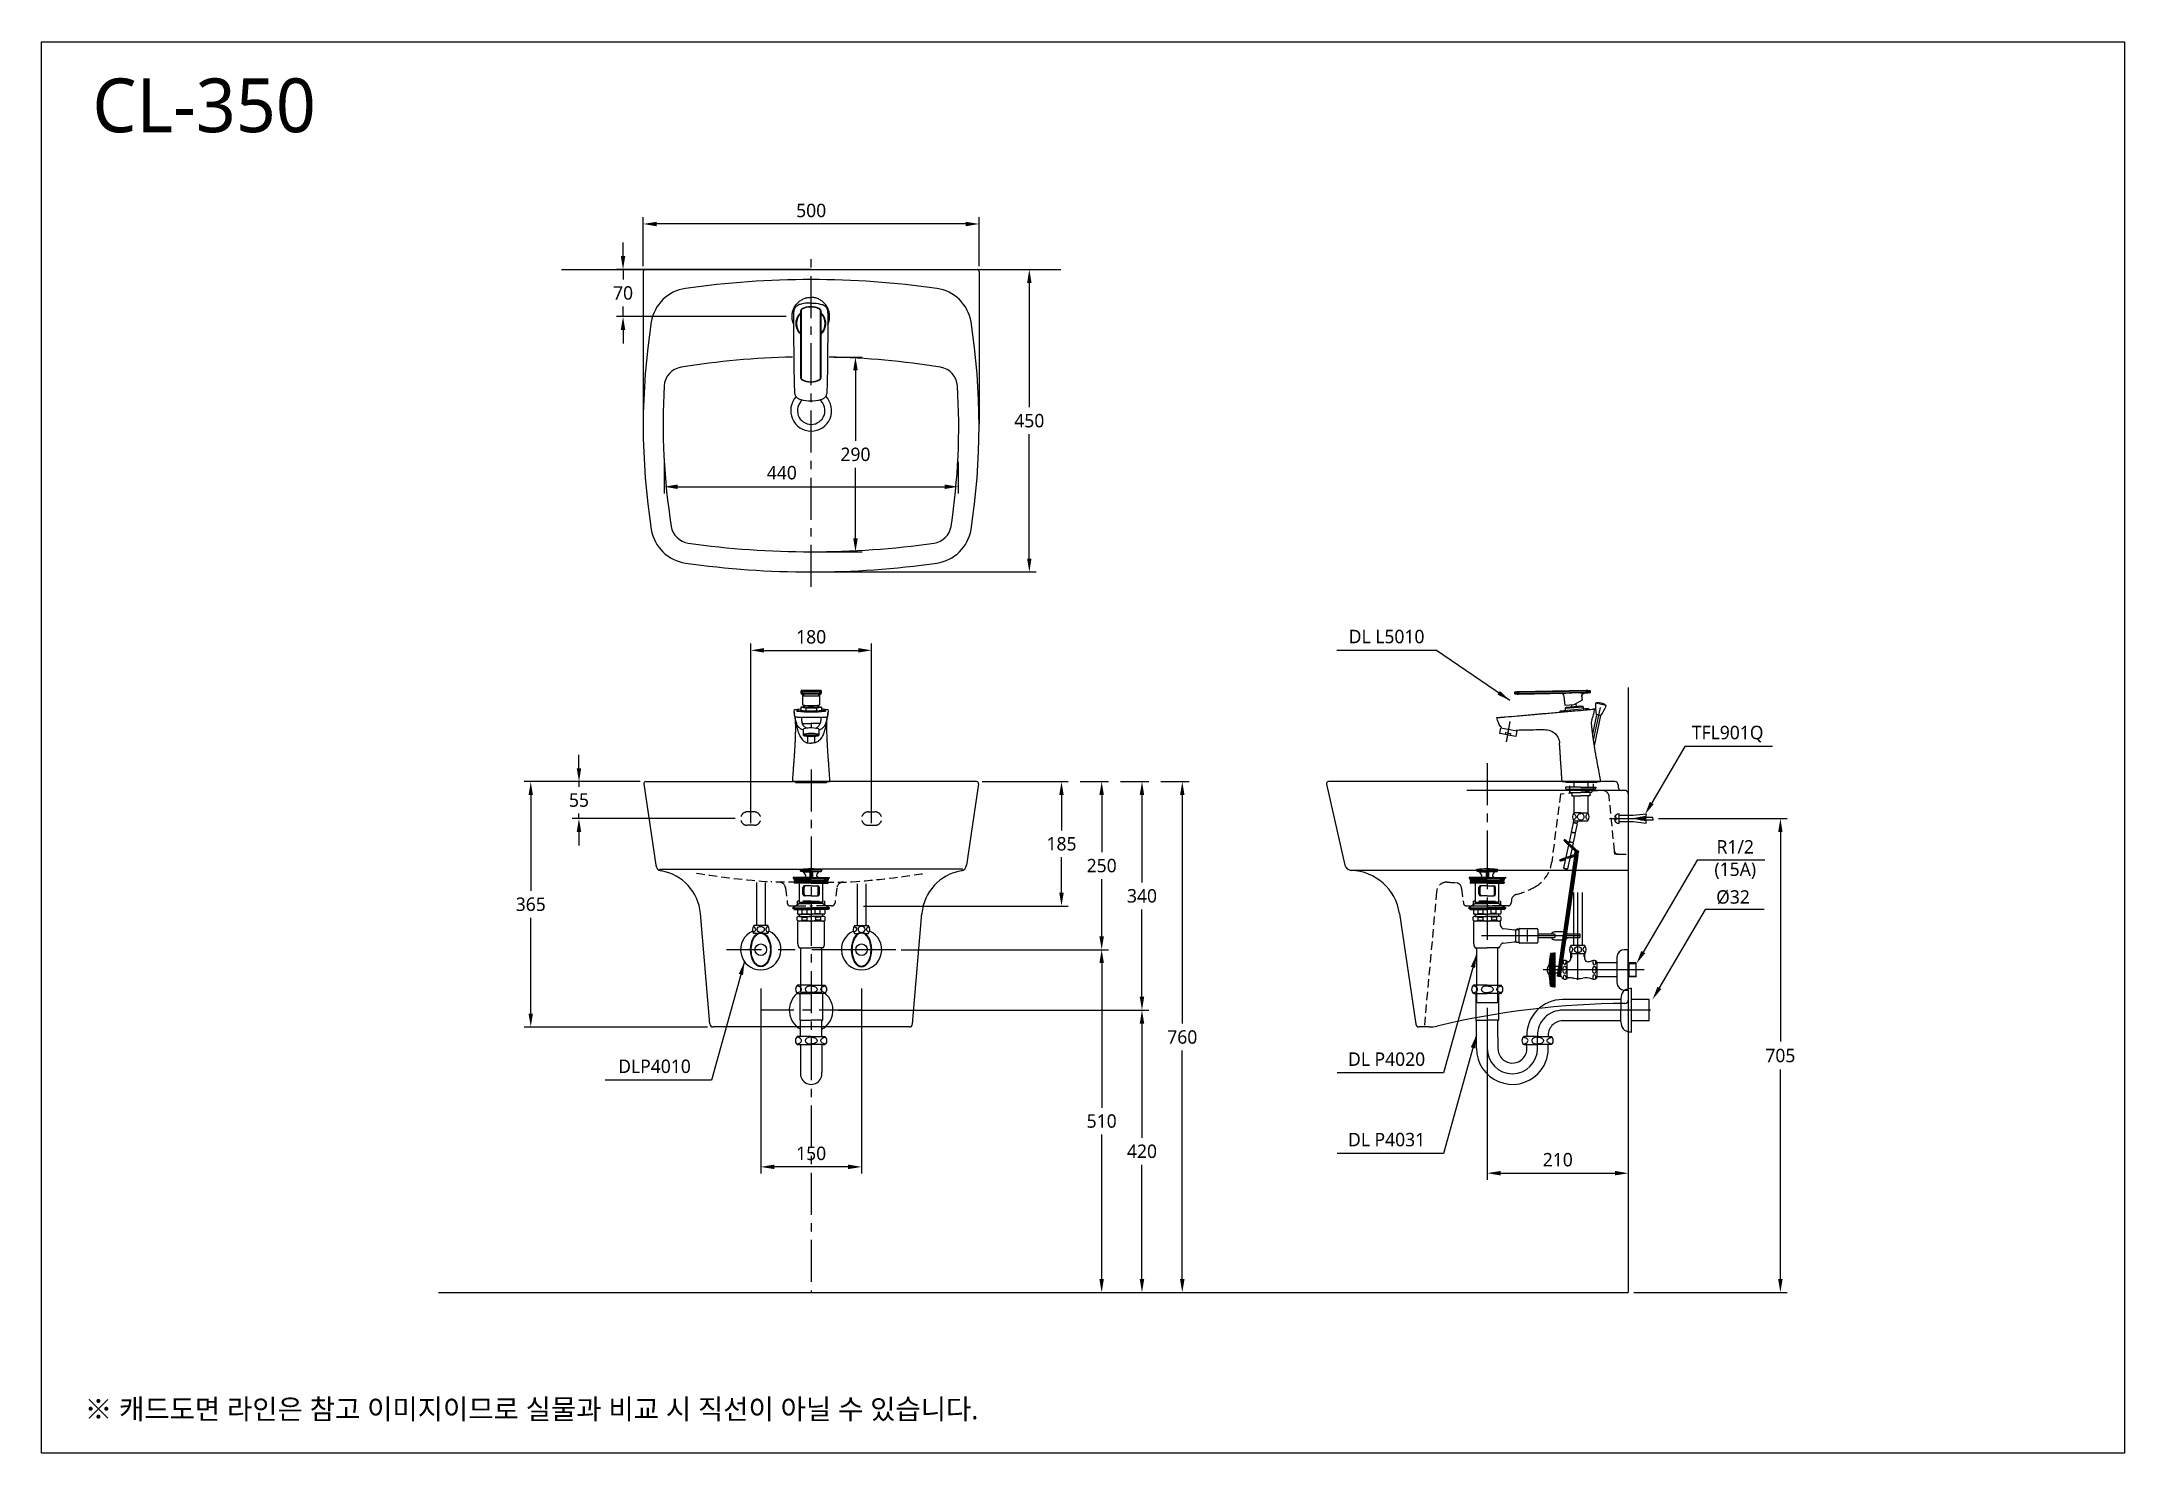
# Model space of a CAD drawing. Extents: x 0 to 3100, y 0 to 2100.
import ezdxf

# ---------------------------------------------------------------- set-up
doc = ezdxf.new("R2010")
doc.units = 0
doc.header["$LTSCALE"] = 50
doc.header["$MEASUREMENT"] = 0
doc.linetypes.add('CENTER', pattern=[2, 1.25, -0.25, 0.25, -0.25])
doc.linetypes.add('HIDDEN', pattern=[0.375, 0.25, -0.125])
doc.layers.get('0').update_dxf_attribs({"linetype": 'CONTINUOUS'})
doc.layers.get('DEFPOINTS').update_dxf_attribs({"linetype": 'CONTINUOUS'})
for name, color, linetype in [('1', 2, 'CENTER'), ('2', 2, 'HIDDEN'), ('3', 3, 'CONTINUOUS'), ('30', 7, 'CONTINUOUS'), ('4', 4, 'CONTINUOUS'), ('5', 5, 'CONTINUOUS'), ('6', 6, 'CONTINUOUS'), ('7', 7, 'CONTINUOUS'), ('CENTER', 2, 'CENTER')]:
    doc.layers.add(name, color=color, linetype=linetype)
doc.styles.add('GHS', font='romans', dxfattribs={"bigfont": 'ghs'})
doc.styles.get("Standard").update_dxf_attribs({"font": 'NanumGothic.ttf'})
doc.dimstyles.get("Standard").update_dxf_attribs({"dimtxt": 2.5, "dimasz": 2, "dimexe": 2, "dimexo": 1, "dimgap": 1.5, "dimtad": 1, "dimdec": 0, "dimlfac": 10, "dimrnd": 0.5, "dimzin": 0, "dimdsep": 46, "dimtxsty": 'Standard', "dimcen": 0, "dimclrt": 2, "dimadec": 0, "dimazin": 0, "dimtfac": 1, "dimtdec": 0, "dimtmove": 0, "dimatfit": 3, "dimfxl": 0, "dimtolj": 1, "dimtzin": 0, "dimarcsym": 0})

msp = doc.modelspace()

# ---------------------------------------------------------------- texts
at = {"attachment_point": 1, "style": 'GHS'}
for s, insert, char_height, width in [('{\\fNanumGothic|b0|i0|c0|p50;CL-350}', (75.39195, 2045.27793), 80, 460), ('{\\fNanumGothic|b0|i0|c129|p50;※ 캐드도면 라인은 참고 이미지이므로 실물과 비교 시 직선이 아닐 수 있습니다.}', (64.0675, 80.71374), 30, 1933.7305945)]:
    msp.add_mtext(s, dxfattribs=dict(at, insert=insert, char_height=char_height, width=width))
at = {"layer": '1', "color": 2, "char_height": 20, "attachment_point": 5}
for s, insert in [('DL L5010', (2001.88409, 1214.93207)), ('TFL901Q', (2509.48916, 1069.88946)), ('R1/2\\P(15A)', (2520.8585, 883.34273)), ('DL P4020', (2001.88409, 586.26214)), ('DLP4010', (912.23267, 575.59558)), ('DL P4031', (2001.88409, 466.56304))]:
    msp.add_mtext(s, dxfattribs=dict(at, insert=insert))

# ---------------------------------------------------------------- blocks, each defined once
blk = doc.blocks.new('A$C0AD15609')
at = {"layer": '1'}
blk.add_line((148.7, 110.1), (0, 110.1), dxfattribs=at)
at = {"layer": '4'}
for p, q in [((58.1, 147.1), (53.8, 147.1)), ((54.2, 135.1), (53.8, 135.1)), ((54.2, 135.1), (74.3, 135.1)), ((57.5, 135.1), (57.5, 95.3)), ((74.3, 147.1), (58.1, 147.1)), ((74.3, 147.1), (90.6, 147.1)), ((94.5, 135.1), (74.3, 135.1)), ((90.6, 147.1), (94.9, 147.1)), ((91.1, 135.1), (91.1, 95.3)), ((94.5, 135.1), (94.9, 135.1)), ((57.5, 95.3), (74.3, 95.3)), ((58.5, 70.8), (58.5, 93.7)), ((91.1, 95.3), (74.3, 95.3)), ((90.2, 70.8), (90.2, 93.7)), ((58.5, 70.8), (53.7, 70.8)), ((74.2, 70.8), (58.5, 70.8)), ((74.2, 70.8), (74.3, 70.8)), ((74.4, 70.8), (74.3, 70.8)), ((74.4, 70.8), (90.2, 70.8)), ((90.2, 70.8), (94.9, 70.8)), ((53.7, 58.8), (58.5, 58.8)), ((58.5, 58.8), (74.2, 58.8)), ((58.5, 58.8), (58.5, 17.7)), ((90.2, 58.8), (74.4, 58.8)), ((90.2, 58.8), (90.2, 17.7)), ((90.2, 58.8), (94.9, 58.8))]:
    blk.add_line(p, q, dxfattribs=at)
for points in [[(60.1, 141.1, 0.155217), (59.5, 142.9, 0.106747), (57.5, 144.8, 0.073043), (54.7, 146, 0.028511), (53, 146.3, 0.059523)], [(53, 135.9, 0.028511), (54.7, 136.2, 0.073043), (57.5, 137.3, 0.106747), (59.5, 139.2, 0.155217), (60.1, 141.1, 0.155217)], [(66, 142.8, 0.32729), (66, 139.4, 0.106373), (68.1, 137.6, 0.071219), (70.8, 136.5, 0.057537), (74.3, 136.1, 0.057537)], [(74.3, 146.1, 0.057537), (70.8, 145.7, 0.071219), (68.1, 144.6, 0.106373), (66, 142.8, 0.159483)], [(74.3, 146.1, -0.057537), (77.9, 145.7, -0.071219), (80.6, 144.6, -0.106373), (82.6, 142.8, -0.159483)], [(82.6, 142.8, -0.32729), (82.6, 139.4, -0.106373), (80.6, 137.6, -0.071219), (77.9, 136.5, -0.057537), (74.3, 136.1, -0.057537)], [(88.5, 141.1, -0.155217), (89.1, 142.9, -0.106747), (91.2, 144.8, -0.073043), (93.9, 146, -0.028511), (95.7, 146.3, -0.059523)], [(95.7, 135.9, -0.028511), (93.9, 136.2, -0.073043), (91.2, 137.3, -0.106747), (89.1, 139.2, -0.155217), (88.5, 141.1, -0.155217)], [(58.5, 67.8, 0.049056), (57.4, 68.5, 0.073043), (54.6, 69.7, 0.028511), (52.9, 70)], [(60.1, 64.8, 0.155217), (59.5, 66.6, 0.054411), (58.5, 67.7, 0.054411)], [(58.5, 61.9, 0.054321), (59.5, 62.9, 0.155217), (60.1, 64.8)], [(66, 66.5, 0.32729), (66, 63.1, 0.106373), (68, 61.3, 0.071219), (70.7, 60.2, 0.057537), (74.2, 59.8, 0.057537)], [(74.3, 69.8, 0.05879), (70.7, 69.4, 0.071219), (68, 68.3, 0.106373), (66, 66.5, 0.159483)], [(74.3, 69.8, -0.05879), (78, 69.4, -0.071219), (80.7, 68.3, -0.106373), (82.7, 66.5, -0.159483)], [(82.7, 66.5, -0.32729), (82.7, 63.1, -0.106373), (80.7, 61.3, -0.071219), (78, 60.2, -0.057537), (74.4, 59.8, -0.057537)], [(88.6, 64.8, -0.155217), (89.2, 66.6, -0.05495), (90.2, 67.7, -0.05495)], [(90.1, 61.9, -0.054539), (89.2, 62.9, -0.155217), (88.6, 64.8)], [(90.2, 67.8, -0.049056), (91.3, 68.5, -0.073043), (94, 69.7, -0.028511), (95.7, 70)], [(52.9, 59.6, 0.028511), (54.6, 59.9, 0.073043), (57.4, 61, 0.049056), (58.5, 61.8, 0.049056)], [(95.7, 59.6, -0.028511), (94, 59.9, -0.073043), (91.3, 61, -0.049056), (90.2, 61.8, -0.049056)]]:
    blk.add_lwpolyline(points, format="xyb", dxfattribs=at)
for centre, radius, start, end in [((74.3, 110.1), 32.5, 129.4471, 240.7605), ((59.1, 141.1), 8, 131.4096, 228.5904), ((74.3, 110.1), 32.5, 299.2395, 50.5529), ((89.6, 141.1), 8, 311.4096, 48.5904), ((57.5, 93.7), 0.925, 0, 58.7026), ((91.1, 93.7), 0.925, 121.2974, 180), ((90.1, 95.3), 1, 301.2974, 0), ((59, 64.8), 8, 131.4096, 228.5904), ((89.7, 64.8), 8, 311.4096, 48.5904), ((74.3, 15.7), 16, 172.8334, 7.1666), ((74.3, 15.7), 16, 172.8334, 180)]:
    blk.add_arc(centre, radius, start, end, dxfattribs=at)
blk = doc.blocks.new('A$C6F841AA5')
at = {"layer": '6'}
for p, q in [((44.6, 130), (44.6, 66)), ((57.3, 130), (57.3, 66)), ((194.6, 127.9), (194.6, 66)), ((207.3, 127.9), (207.3, 66)), ((57.3, 66), (40.5, 66)), ((61.5, 66), (57.3, 66)), ((190.5, 66), (194.6, 66)), ((194.6, 66), (211.5, 66)), ((45.9, 54), (40.5, 54)), ((61.5, 54), (56.1, 54)), ((190.5, 54), (195.9, 54)), ((206.1, 54), (211.5, 54))]:
    blk.add_line(p, q, dxfattribs=at)
for centre in [(51, 30), (201, 30)]:
    blk.add_circle(centre, 8.62, dxfattribs=at)
for centre, radius, start, end in [((48.5, 60), 10, 143.1301, 216.8699), ((53.5, 60), 10, 323.1301, 36.8699), ((198.5, 60), 10, 143.1301, 216.8699), ((203.5, 60), 10, 323.1301, 36.8699), ((51, 30), 30, 113.9173, 66.0827), ((201, 30), 30, 113.9173, 66.0827)]:
    blk.add_arc(centre, radius, start, end, dxfattribs=at)
for centre, major_axis, start_param, end_param in [((38.2, 60.2), (-5.23, 0), 1.800504, 4.443058), ((63.7, 60.2), (5.23, 0), 1.824119, 4.49897)]:
    blk.add_ellipse(centre, major_axis=major_axis, ratio=0.866391, start_param=start_param, end_param=end_param, dxfattribs=at)
for centre, major_axis, ratio in [((51, 60.2), (5.23, 0), 0.866391), ((51, 30), (0, 25.5), 0.596529)]:
    blk.add_ellipse(centre, major_axis=major_axis, ratio=ratio, dxfattribs=at)
at = {"layer": '6', "extrusion": (0, 0, -1)}
for centre, major_axis, start_param, end_param in [((188.3, 60.2), (-5.23, 0), 1.824119, 4.49897), ((213.8, 60.2), (5.23, 0), 1.800504, 4.443058)]:
    blk.add_ellipse(centre, major_axis=major_axis, ratio=0.866391, start_param=start_param, end_param=end_param, dxfattribs=at)
for centre, major_axis, ratio in [((201, 60.2), (-5.23, 0), 0.866391), ((201, 30), (0, 25.5), 0.596529)]:
    blk.add_ellipse(centre, major_axis=major_axis, ratio=ratio, dxfattribs=at)
at = {"layer": '6'}
for points in [[(51, 54.5), (48.9, 54.5), (46.8, 53.7), (42.9, 50.4), (41.2, 48), (38.4, 42), (37.5, 38.4), (36.6, 30.9), (36.7, 27), (38, 19.6), (39.1, 16.2), (42.1, 10.6), (44, 8.4), (48, 5.8), (50.1, 5.3), (54.2, 5.9), (56.3, 7), (60.1, 10.8), (61.7, 13.5), (64.1, 20), (64.9, 23.7), (65.4, 31.3), (65.1, 35.2), (63.5, 42.3), (62.2, 45.6), (58.9, 50.7), (56.9, 52.5), (53.6, 54.2), (52.3, 54.5), (51, 54.5)], [(201, 54.5), (203.1, 54.5), (205.2, 53.7), (209.1, 50.4), (210.8, 48), (213.6, 42), (214.5, 38.4), (215.4, 30.9), (215.3, 27), (214, 19.6), (212.9, 16.2), (209.9, 10.6), (208, 8.4), (204, 5.8), (201.9, 5.3), (197.8, 5.9), (195.7, 7), (191.9, 10.8), (190.3, 13.5), (187.9, 20), (187.1, 23.7), (186.6, 31.3), (186.9, 35.2), (188.5, 42.3), (189.8, 45.6), (193.1, 50.7), (195.1, 52.5), (198.4, 54.2), (199.7, 54.5), (201, 54.5)]]:
    blk.add_open_spline(points, degree=3, knots=[0, 0, 0, 0, 0.46111, 0.46111, 0.922219, 0.922219, 1.383329, 1.383329, 1.844439, 1.844439, 2.305549, 2.305549, 2.766658, 2.766658, 3.227768, 3.227768, 3.688878, 3.688878, 4.149988, 4.149988, 4.611097, 4.611097, 5.072207, 5.072207, 5.533317, 5.533317, 5.994427, 5.994427, 6.283185, 6.283185, 6.283185, 6.283185], dxfattribs=at)
at = {"layer": 'CENTER', "color": 2, "linetype": 'CENTER', "ltscale": 2}
blk.add_line((252, 30), (0, 30), dxfattribs=at)
blk = doc.blocks.new('A$C08D15A47')
at = {"color": 3}
for p, q in [((347.4, 260.1), (279.1, 143.5)), ((435.1, 260.1), (347.4, 260.1))]:
    blk.add_line(p, q, dxfattribs=at)
at = {"layer": '1', "color": 3}
blk.add_solid([(282, 141.8), (276.3, 145.2), (269, 126.2)], dxfattribs=at)
at = {"layer": '4'}
for p, q in [((6.7, 147.4), (2.4, 147.4)), ((6.7, 147.4), (2.4, 147.4)), ((2.8, 135.4), (2.4, 135.4)), ((2.8, 135.4), (22.9, 135.4)), ((6.1, 135.4), (6.1, 95.6)), ((22.9, 147.4), (6.7, 147.4)), ((22.9, 147.4), (6.7, 147.4)), ((22.9, 147.4), (39.2, 147.4)), ((22.9, 147.4), (39.2, 147.4)), ((43.1, 135.4), (22.9, 135.4)), ((39.2, 147.4), (43.5, 147.4)), ((39.2, 147.4), (43.5, 147.4)), ((39.7, 135.4), (39.7, 95.6)), ((43.1, 135.4), (43.5, 135.4)), ((222, 126.2), (135.2, 126.2)), ((222, 127.8), (222, 110.4)), ((237.9, 77.9), (237.9, 142.9)), ((264, 126.2), (237.9, 126.2)), ((264, 94.5), (264, 126.2)), ((6.1, 95.6), (22.9, 95.6)), ((7.1, 53.4), (7.1, 93.9)), ((39.7, 95.6), (22.9, 95.6)), ((38.8, 70.8), (38.8, 93.9)), ((266, 110.4), (135.2, 110.4)), ((222, 94.5), (135.2, 94.5)), ((222, 93), (222, 110.4)), ((264, 94.5), (237.9, 94.5)), ((38.8, 70.8), (38.8, 53.4)), ((81.6, 71.1), (77.3, 71.1)), ((97.9, 71.1), (81.6, 71.1)), ((97.9, 53.4), (97.9, 72)), ((97.9, 71.1), (97.9, 71.1)), ((98, 71.1), (97.9, 71.1)), ((98, 71.1), (114.3, 71.1)), ((114.3, 71.1), (118.6, 71.1)), ((77.7, 59.1), (97.9, 59.1)), ((81.1, 59.1), (81.1, 58.4)), ((82.1, 53.4), (82.1, 56.8)), ((118.2, 59.1), (98, 59.1)), ((113.8, 53.4), (113.8, 59.1))]:
    blk.add_line(p, q, dxfattribs=at)
for points in [[(8.7, 141.4, 0.155217), (8.1, 143.2, 0.106747), (6.1, 145.1, 0.073043), (3.3, 146.2, 0.028511), (1.6, 146.6, 0.059523)], [(1.6, 136.2, 0.028511), (3.3, 136.5, 0.073043), (6.1, 137.6, 0.106747), (8.1, 139.5, 0.155217), (8.7, 141.4, 0.155217)], [(14.7, 143.1, 0.32729), (14.7, 139.6, 0.106373), (16.7, 137.8, 0.071219), (19.4, 136.8, 0.057537), (22.9, 136.4, 0.057537)], [(22.9, 146.4, 0.057537), (19.4, 146, 0.071219), (16.7, 144.9, 0.106373), (14.7, 143.1, 0.159483)], [(22.9, 146.4, 0.057537), (19.4, 146, 0.071219), (16.7, 144.9, 0.106373), (14.7, 143.1, 0.159483)], [(22.9, 146.4, -0.057537), (26.5, 146, -0.071219), (29.2, 144.9, -0.106373), (31.2, 143.1, -0.159483)], [(22.9, 146.4, -0.057537), (26.5, 146, -0.071219), (29.2, 144.9, -0.106373), (31.2, 143.1, -0.159483)], [(31.2, 143.1, -0.32729), (31.2, 139.6, -0.106373), (29.2, 137.8, -0.071219), (26.5, 136.8, -0.057537), (22.9, 136.4, -0.057537)], [(37.1, 141.4, -0.155217), (37.7, 143.2, -0.106747), (39.8, 145.1, -0.073043), (42.5, 146.2, -0.028511), (44.3, 146.6, -0.059523)], [(44.3, 136.2, -0.028511), (42.5, 136.5, -0.073043), (39.8, 137.6, -0.106747), (37.7, 139.5, -0.155217), (37.1, 141.4, -0.155217)], [(83.7, 65.1, 0.155217), (83.1, 66.9, 0.106747), (81, 68.8, 0.073043), (78.2, 69.9, 0.028511), (76.5, 70.3, 0.059523)], [(76.5, 59.9, 0.028511), (78.2, 60.2, 0.073043), (81, 61.3, 0.106747), (83.1, 63.2, 0.155217), (83.7, 65.1, 0.155217)], [(89.6, 66.8, 0.32729), (89.6, 63.3, 0.106373), (91.6, 61.5, 0.071219), (94.3, 60.5, 0.057537), (97.9, 60.1, 0.057537)], [(97.9, 70.1, 0.05879), (94.3, 69.7, 0.071219), (91.6, 68.6, 0.106373), (89.6, 66.8, 0.159483)], [(97.9, 70.1, -0.05879), (101.6, 69.7, -0.071219), (104.3, 68.6, -0.106373), (106.3, 66.8, -0.159483)], [(106.3, 66.8, -0.32729), (106.3, 63.3, -0.106373), (104.3, 61.5, -0.071219), (101.6, 60.5, -0.057537), (98, 60.1, -0.057537)], [(112.2, 65.1, -0.155217), (112.8, 66.9, -0.106747), (114.9, 68.8, -0.073043), (117.6, 69.9, -0.028511), (119.4, 70.3, -0.059523)], [(119.4, 59.9, -0.028511), (117.6, 60.2, -0.073043), (114.9, 61.3, -0.106747), (112.8, 63.2, -0.155217), (112.2, 65.1, -0.155217)]]:
    blk.add_lwpolyline(points, format="xyb", dxfattribs=at)
for centre, radius, start, end in [((7.7, 141.4), 8, 131.4096, 228.5904), ((38.2, 141.4), 8, 311.4096, 48.5904), ((135.2, 72.9), 53.4, 90, 181.9326), ((241.9, 126.9), 20, 146.2077, 177.4359), ((233.3, 132), 10, 111.1927, 142.8035), ((239.4, 112.9), 30, 92.866, 109.0071), ((7.1, 95.6), 1, 180, 238.7026), ((6.1, 93.9), 0.925, 0, 58.7026), ((39.7, 93.9), 0.925, 121.2974, 180), ((38.7, 95.6), 1, 301.2974, 0), ((135.2, 72.9), 37.5, 90, 180.654), ((135.2, 72.9), 21.6, 90, 184.7747), ((82.6, 65.1), 8, 131.4096, 228.5904), ((113.3, 65.1), 8, 311.4096, 48.5904), ((241.9, 93.9), 20, 182.5641, 213.7923), ((233.3, 88.8), 10, 217.1965, 248.8073), ((239.4, 107.8), 30, 250.9929, 267.134), ((60.4, 53.4), 53.4, 180, 314.9403), ((60.4, 53.4), 37.5, 180, 0), ((60.4, 53.4), 21.6, 180, 320.796), ((60.4, 53.4), 21.6, 320.796, 0), ((65.1, 47.8), 19.2, 28.0637, 33.4561), ((60.4, 53.4), 53.4, 314.9403, 0)]:
    blk.add_arc(centre, radius, start, end, dxfattribs=at)
at = {"layer": '1', "color": 2, "insert": (388.8, 278.4), "char_height": 20, "attachment_point": 5}
blk.add_mtext('%%c32', dxfattribs=at)
blk = doc.blocks.new('A$C199A413F')
at = {"layer": '1'}
blk.add_line((50.8, 143.4), (4.2, 143.4), dxfattribs=at)
at = {"layer": '3'}
for p, q in [((12.5, 194.6), (11.3, 196.7)), ((11.4, 196.5), (27.5, 196.5)), ((27.5, 194.6), (12.5, 194.6)), ((15, 194.4), (25.8, 193.7)), ((19.2, 189.7), (16.5, 193.6)), ((17.1, 186), (18.6, 186.8)), ((27.5, 194.6), (25.8, 193.7)), ((25.8, 193.7), (25.8, 186)), ((27, 194.3), (26.6, 187.9)), ((26.6, 188), (27.5, 188)), ((26.8, 186), (26.6, 188)), ((43.6, 196.5), (27.5, 196.5)), ((27.5, 194.6), (29.3, 193.7)), ((27.5, 194.6), (42.5, 194.6)), ((28.5, 188), (27.5, 188)), ((28, 194.3), (28.5, 187.9)), ((28.2, 186), (28.5, 188)), ((40, 194.4), (29.3, 193.7)), ((29.3, 193.7), (29.3, 186)), ((35.8, 189.7), (38.5, 193.6)), ((37.9, 186), (36.4, 186.8)), ((42.5, 194.6), (43.7, 196.7)), ((0.5, 185.6), (0.5, 185)), ((0.5, 185), (27.5, 185)), ((0.5, 185), (2.6, 183.5)), ((10.2, 186), (0.9, 186)), ((2.2, 183.3), (2.2, 182)), ((2.2, 179), (2.2, 177.7)), ((8.5, 183.5), (2.4, 183.5)), ((27.5, 177.5), (2.4, 177.5)), ((27.5, 181.5), (2.7, 181.5)), ((27.5, 179.5), (2.7, 179.5)), ((8.5, 183.5), (27.5, 183.5)), ((10, 146.9), (10, 177.5)), ((27.5, 186), (10.2, 186)), ((15.1, 161), (15.1, 171)), ((16.9, 161), (16.9, 171)), ((27.5, 173.5), (17.6, 173.5)), ((27.5, 158.5), (17.6, 158.5)), ((27.5, 186), (44.8, 186)), ((54.5, 185), (27.5, 185)), ((46.5, 183.5), (27.5, 183.5)), ((27.5, 181.5), (52.3, 181.5)), ((27.5, 179.5), (52.3, 179.5)), ((27.5, 177.5), (52.6, 177.5)), ((27.5, 173.5), (37.4, 173.5)), ((27.5, 158.5), (37.4, 158.5)), ((38.1, 161), (38.1, 171)), ((39.9, 161), (39.9, 171)), ((44.8, 186), (54.1, 186)), ((45, 146.9), (45, 177.5)), ((46.5, 183.5), (52.6, 183.5)), ((54.5, 185), (52.4, 183.5)), ((52.8, 183.3), (52.8, 182)), ((52.8, 179), (52.8, 177.7)), ((54.5, 185.6), (54.5, 185)), ((10, 146.9), (0, 140.9)), ((0, 140.9), (27.5, 140.9)), ((0, 139.9), (0, 140.9)), ((10, 139.9), (0, 139.9)), ((1.8, 139.9), (1.8, 138.6)), ((2.3, 138.1), (7.3, 138.1)), ((6.8, 122.4), (6.8, 126.6)), ((7.3, 138.1), (27.5, 138.1)), ((7.3, 138.1), (7.3, 132)), ((8.3, 131.4), (7.3, 132)), ((8.3, 131.4), (9.7, 131.4)), ((9.7, 131.4), (27.5, 131.4)), ((10.7, 149), (10, 150.2)), ((10, 149), (27.5, 149)), ((10, 146.9), (27.5, 146.9)), ((45, 139.9), (10, 139.9)), ((10, 128), (10, 131.4)), ((10.1, 128), (27.3, 128)), ((10.7, 146.9), (10.7, 149)), ((13.5, 126.6), (13.5, 122.4)), ((13.5, 126.6), (20.9, 126.6)), ((14.1, 132), (14.1, 138.1)), ((14.1, 132), (21.5, 132)), ((20.9, 126.6), (20.9, 122.4)), ((21.5, 132), (21.5, 138.1)), ((45, 149), (27.5, 149)), ((45, 146.9), (27.5, 146.9)), ((55, 140.9), (27.5, 140.9)), ((47.7, 138.1), (27.5, 138.1)), ((45.3, 131.4), (27.5, 131.4)), ((44.9, 128), (27.7, 128)), ((33.5, 132), (33.5, 138.1)), ((40.9, 132), (33.5, 132)), ((41.5, 126.6), (34.1, 126.6)), ((34.1, 126.6), (34.1, 122.4)), ((40.9, 132), (40.9, 138.1)), ((41.5, 126.6), (41.5, 122.4)), ((44.3, 149), (45, 150.2)), ((44.3, 146.9), (44.3, 149)), ((45, 146.9), (55, 140.9)), ((45, 139.9), (55, 139.9)), ((45, 128), (45, 131.4)), ((46.7, 131.4), (45.3, 131.4)), ((46.7, 131.4), (47.7, 132)), ((52.7, 138.1), (47.7, 138.1)), ((47.7, 138.1), (47.7, 132)), ((48.2, 122.4), (48.2, 126.6)), ((53.2, 139.9), (53.2, 138.6)), ((55, 139.9), (55, 140.9)), ((7.5, 87.4), (7.5, 120)), ((27.5, 121), (8.5, 121)), ((13.5, 122.4), (20.9, 122.4)), ((87.5, 99), (19, 99)), ((44.9, 121), (27.5, 121)), ((41.5, 122.4), (34.1, 122.4)), ((44.3, 121), (44.9, 121)), ((44.9, 121), (45.3, 121)), ((46.5, 121), (45, 121)), ((47.5, 114.6), (47.5, 120)), ((52, 109.7), (68, 107.9)), ((70, 108.2), (75.1, 108.2)), ((70.2, 89.7), (70.2, 108.2)), ((71.5, 109), (71.5, 108.2)), ((75.2, 109), (71.5, 109)), ((75.1, 108.2), (75.1, 109.2)), ((75.1, 88.8), (75.1, 108.2)), ((75.9, 110), (101.1, 110)), ((87.5, 90.5), (87.5, 107.9)), ((166, 99), (87.5, 99)), ((121.9, 101.5), (102.4, 101.5)), ((102.6, 108.5), (102.6, 102.7)), ((102.6, 102.7), (102.6, 89.5)), ((103.2, 96.5), (127.8, 96.5)), ((127.8, 101.5), (121.9, 101.5)), ((138.8, 104.8), (127.8, 104.8)), ((127.8, 93.3), (139.1, 93.3)), ((142.1, 104.8), (138.8, 104.8)), ((139.1, 93.3), (142.1, 93.3)), ((165.5, 101.5), (142.1, 101.5)), ((142.1, 96.5), (165.5, 96.5)), ((166, 101), (165.5, 101.5)), ((165.5, 96.5), (166, 97)), ((166, 97), (166, 101)), ((9.5, 81), (27.5, 81)), ((11.6, 81), (11.6, 0)), ((45.5, 81), (27.5, 81)), ((43.4, 0), (43.4, 81)), ((51.4, 88.3), (68, 90.1)), ((70.2, 89.7), (75.1, 89.7)), ((71.5, 89), (71.5, 89.8)), ((75.2, 89), (71.5, 89)), ((101.1, 88), (75.9, 88)), ((11.6, 0), (43.4, 0))]:
    blk.add_line(p, q, dxfattribs=at)
for points in [[(126.4, 101.5, -0.044238), (126.7, 101.8, -0.189273), (127.1, 102, -0.189273), (127.6, 101.8, -0.101059), (128.1, 101.1, -0.059302), (128.3, 100.2, -0.045722), (128.4, 99, -0.045722)], [(128.4, 99, -0.045722), (128.3, 97.8, -0.059302), (128.1, 96.9, -0.101059), (127.6, 96.2, -0.189273), (127.1, 96.1, -0.189273), (126.7, 96.2, -0.044238), (126.4, 96.5, -0.059302)], [(143.5, 101.5, 0.044238), (143.2, 101.8, 0.189273), (142.8, 102, 0.189273), (142.3, 101.8, 0.101059), (141.8, 101.1, 0.059302), (141.6, 100.2, 0.045722), (141.5, 99, 0.045722)], [(141.5, 99, 0.045722), (141.6, 97.8, 0.059302), (141.8, 96.9, 0.101059), (142.3, 96.2, 0.189273), (142.8, 96.1, 0.189273), (143.2, 96.2, 0.044238), (143.5, 96.5, 0.059302)]]:
    blk.add_lwpolyline(points, format="xyb", dxfattribs=at)
for centre, radius, start, end in [((12.4, 196.5), 1.1, 97.3204, 169.4262), ((27.5, 78.6), 120, 90, 97.3204), ((14.9, 192.4), 2, 35.2023, 86.2618), ((17.6, 188.6), 2, 300, 35.2023), ((27.5, 78.6), 120, 82.6796, 90), ((37.4, 188.6), 2, 144.7977, 240), ((40.1, 192.4), 2, 93.7382, 144.7977), ((42.7, 196.5), 1.1, 10.5738, 82.6796), ((0.9, 185.6), 0.4, 90, 180), ((2.4, 183.3), 0.2, 90, 180), ((2.7, 182), 0.5, 180, 270), ((2.7, 179), 0.5, 90, 180), ((2.4, 177.7), 0.2, 180, 270), ((6, 180.5), 1, 270, 90), ((17.6, 171), 2.5, 90, 180), ((17.6, 161), 2.5, 180, 270), ((19.4, 171), 2.5, 90, 180), ((19.4, 161), 2.5, 180, 270), ((35.6, 171), 2.5, 0, 90), ((35.6, 161), 2.5, 270, 0), ((37.4, 171), 2.5, 0, 90), ((37.4, 161), 2.5, 270, 0), ((49, 180.5), 1, 90, 270), ((52.3, 182), 0.5, 270, 0), ((52.3, 179), 0.5, 0, 90), ((52.6, 183.3), 0.2, 0, 90), ((52.6, 177.7), 0.2, 270, 0), ((54.1, 185.6), 0.4, 0, 90), ((2.3, 138.6), 0.5, 180, 270), ((10.1, 123.3), 4.7, 43.9409, 136.0591), ((10.7, 141.6), 10.2, 250.5679, 289.4321), ((27, 114.4), 13.6, 89.0643, 116.6472), ((27.3, 160.9), 29.5, 258.5956, 270.3737), ((27.7, 160.9), 29.5, 269.6263, 281.4044), ((28, 114.4), 13.6, 63.3528, 90.9357), ((44.3, 141.6), 10.2, 250.5679, 289.4321), ((44.9, 123.3), 4.7, 43.9409, 136.0591), ((52.7, 138.6), 0.5, 270, 0), ((10.1, 125.7), 4.7, 223.9409, 316.0591), ((8.5, 120), 1, 90, 180), ((27, 134.6), 13.6, 243.3528, 270.9357), ((28, 134.6), 13.6, 269.0643, 296.6472), ((44.9, 125.7), 4.7, 223.9409, 316.0591), ((46.5, 120), 1, 0, 90), ((52.5, 114.6), 5, 180, 263.8845), ((68.4, 112.9), 5, 265.3322, 308.1927), ((75.9, 109.2), 0.8, 90, 180), ((101.1, 108.5), 1.5, 0, 90), ((127.8, 99.8), 5, 90.0143, 159.527), ((127.8, 98.3), 5, 200.5016, 270.0143), ((142.1, 99.8), 5, 20.5016, 90.0143), ((142.1, 98.3), 5, 270.0143, 339.527), ((20.5, 87.9), 13, 182.42, 212.3), ((34.5, 87.9), 13, 327.7, 345.0405), ((51.9, 83.3), 5, 96.1155, 165.0405), ((68.4, 85.1), 5, 51.8073, 94.6678), ((75.9, 88.8), 0.8, 180, 270), ((101.1, 89.5), 1.5, 270, 0)]:
    blk.add_arc(centre, radius, start, end, dxfattribs=at)
blk = doc.blocks.new('*D39')
at = {"layer": '3', "color": 3, "lineweight": -2}
for p, q in [((1070.4, 691.3), (1070.4, 416.1)), ((1220.4, 691.3), (1220.4, 416.1)), ((1200.4, 426.1), (1090.4, 426.1))]:
    blk.add_line(p, q, dxfattribs=at)
at = {"layer": '3', "color": 3}
for points in [[(1090.4, 429.5), (1090.4, 422.8), (1070.4, 426.1)], [(1200.4, 429.5), (1200.4, 422.8), (1220.4, 426.1)]]:
    blk.add_solid(points, dxfattribs=at)
at = {"layer": 'DEFPOINTS', "color": 0}
for p in [(1070.4, 699.3), (1220.4, 699.3), (1070.4, 426.1)]:
    blk.add_point(p, dxfattribs=at)
at = {"layer": '3', "color": 2, "insert": (1145.4, 446.1), "char_height": 20, "attachment_point": 5}
blk.add_mtext('\\A1;150', dxfattribs=at)
blk = doc.blocks.new('*D40')
at = {"color": 3, "lineweight": -2}
for p, q in [((1185.9, 659.2), (1647.8, 659.2)), ((1637.8, 639.2), (1637.8, 469.2)), ((1637.8, 259.2), (1637.8, 429.2)), ((1453.4, 239.2), (1647.8, 239.2))]:
    blk.add_line(p, q, dxfattribs=at)
at = {"color": 3}
for points in [[(1634.4, 639.2), (1641.1, 639.2), (1637.8, 659.2)], [(1634.4, 259.2), (1641.1, 259.2), (1637.8, 239.2)]]:
    blk.add_solid(points, dxfattribs=at)
at = {"layer": 'DEFPOINTS', "color": 0}
for p in [(1177.9, 659.2), (1445.4, 239.2), (1637.8, 239.2)]:
    blk.add_point(p, dxfattribs=at)
at = {"color": 2, "insert": (1637.8, 449.2), "char_height": 20, "attachment_point": 5}
blk.add_mtext('\\A1;420', dxfattribs=at)
blk = doc.blocks.new('*D41')
at = {"color": 3, "lineweight": -2}
for p, q in [((1665.8, 999.2), (1707.8, 999.2)), ((1697.8, 979.2), (1697.8, 639.2)), ((1697.8, 259.2), (1697.8, 599.2)), ((1665.8, 239.2), (1707.8, 239.2))]:
    blk.add_line(p, q, dxfattribs=at)
at = {"color": 3}
for points in [[(1694.4, 979.2), (1701.1, 979.2), (1697.8, 999.2)], [(1694.4, 259.2), (1701.1, 259.2), (1697.8, 239.2)]]:
    blk.add_solid(points, dxfattribs=at)
at = {"layer": 'DEFPOINTS', "color": 0}
for p in [(1657.8, 999.2), (1657.8, 239.2), (1697.8, 239.2)]:
    blk.add_point(p, dxfattribs=at)
at = {"color": 2, "insert": (1697.8, 619.2), "char_height": 20, "attachment_point": 5}
blk.add_mtext('\\A1;760', dxfattribs=at)
blk = doc.blocks.new('*D42')
at = {"color": 3, "lineweight": -2}
for p, q in [((1399.7, 999.2), (1528, 999.2)), ((1518, 979.2), (1518, 926.7)), ((1518, 834.2), (1518, 886.7)), ((1223.4, 814.2), (1528, 814.2))]:
    blk.add_line(p, q, dxfattribs=at)
at = {"color": 3}
for points in [[(1514.7, 979.2), (1521.3, 979.2), (1518, 999.2)], [(1514.7, 834.2), (1521.3, 834.2), (1518, 814.2)]]:
    blk.add_solid(points, dxfattribs=at)
at = {"layer": 'DEFPOINTS', "color": 0}
for p in [(1391.7, 999.2), (1215.4, 814.2), (1518, 814.2)]:
    blk.add_point(p, dxfattribs=at)
at = {"color": 2, "insert": (1518, 906.7), "char_height": 20, "attachment_point": 5}
blk.add_mtext('\\A1;185', dxfattribs=at)
blk = doc.blocks.new('*D43')
at = {"color": 3, "lineweight": -2}
for p, q in [((1546, 999.2), (1587.8, 999.2)), ((1577.8, 979.2), (1577.8, 894.2)), ((1577.8, 769.2), (1577.8, 854.2)), ((1279.4, 749.2), (1587.8, 749.2))]:
    blk.add_line(p, q, dxfattribs=at)
at = {"color": 3}
for points in [[(1574.4, 979.2), (1581.1, 979.2), (1577.8, 999.2)], [(1574.4, 769.2), (1581.1, 769.2), (1577.8, 749.2)]]:
    blk.add_solid(points, dxfattribs=at)
at = {"layer": 'DEFPOINTS', "color": 0}
for p in [(1538, 999.2), (1271.4, 749.2), (1577.8, 749.2)]:
    blk.add_point(p, dxfattribs=at)
at = {"color": 2, "insert": (1577.8, 874.2), "char_height": 20, "attachment_point": 5}
blk.add_mtext('\\A1;250', dxfattribs=at)
blk = doc.blocks.new('*D44')
at = {"color": 3, "lineweight": -2}
for p, q in [((1605.8, 999.2), (1647.8, 999.2)), ((1637.8, 979.2), (1637.8, 849.2)), ((1637.8, 679.2), (1637.8, 809.2)), ((1185.9, 659.2), (1647.8, 659.2))]:
    blk.add_line(p, q, dxfattribs=at)
at = {"color": 3}
for points in [[(1634.4, 979.2), (1641.1, 979.2), (1637.8, 999.2)], [(1634.4, 679.2), (1641.1, 679.2), (1637.8, 659.2)]]:
    blk.add_solid(points, dxfattribs=at)
at = {"layer": 'DEFPOINTS', "color": 0}
for p in [(1597.8, 999.2), (1177.9, 659.2), (1637.8, 659.2)]:
    blk.add_point(p, dxfattribs=at)
at = {"color": 2, "insert": (1637.8, 829.2), "char_height": 20, "attachment_point": 5}
blk.add_mtext('\\A1;340', dxfattribs=at)
blk = doc.blocks.new('*D45')
at = {"color": 3, "lineweight": -2}
for p, q in [((891.1, 999.2), (718, 999.2)), ((728, 979.2), (728, 836.7)), ((728, 654.2), (728, 796.7)), ((991.3, 634.2), (718, 634.2))]:
    blk.add_line(p, q, dxfattribs=at)
at = {"color": 3}
for points in [[(724.7, 979.2), (731.3, 979.2), (728, 999.2)], [(724.7, 654.2), (731.3, 654.2), (728, 634.2)]]:
    blk.add_solid(points, dxfattribs=at)
at = {"layer": 'DEFPOINTS', "color": 0}
for p in [(899.1, 999.2), (728, 634.2), (999.3, 634.2)]:
    blk.add_point(p, dxfattribs=at)
at = {"color": 2, "insert": (728, 816.7), "char_height": 20, "attachment_point": 5}
blk.add_mtext('\\A1;365', dxfattribs=at)
blk = doc.blocks.new('*D46')
at = {"color": 3, "lineweight": -2}
for p, q in [((799.8, 1019.2), (799.8, 1039.2)), ((891.1, 999.2), (789.8, 999.2)), ((799.8, 999.2), (799.8, 991.7)), ((1032.4, 944.2), (789.8, 944.2)), ((799.8, 944.2), (799.8, 951.7)), ((799.8, 924.2), (799.8, 904.2))]:
    blk.add_line(p, q, dxfattribs=at)
at = {"color": 3}
for points in [[(796.4, 1019.2), (803.1, 1019.2), (799.8, 999.2)], [(796.4, 924.2), (803.1, 924.2), (799.8, 944.2)]]:
    blk.add_solid(points, dxfattribs=at)
at = {"layer": 'DEFPOINTS', "color": 0}
for p in [(799.8, 999.2), (899.1, 999.2), (1040.4, 944.2)]:
    blk.add_point(p, dxfattribs=at)
at = {"color": 2, "insert": (799.8, 971.7), "char_height": 20, "attachment_point": 5}
blk.add_mtext('\\A1;55', dxfattribs=at)
blk = doc.blocks.new('*D47')
at = {"layer": '3', "color": 3, "lineweight": -2}
for p, q in [((2151.7, 662.8), (2151.7, 406.7)), ((2361.7, 448.3), (2361.7, 406.7)), ((2171.7, 416.7), (2341.7, 416.7))]:
    blk.add_line(p, q, dxfattribs=at)
at = {"layer": '3', "color": 3}
for points in [[(2171.7, 420.1), (2171.7, 413.4), (2151.7, 416.7)], [(2341.7, 420.1), (2341.7, 413.4), (2361.7, 416.7)]]:
    blk.add_solid(points, dxfattribs=at)
at = {"layer": 'DEFPOINTS', "color": 0}
for p in [(2151.7, 670.8), (2361.7, 456.3), (2361.7, 416.7)]:
    blk.add_point(p, dxfattribs=at)
at = {"layer": '3', "color": 2, "insert": (2256.7, 436.7), "char_height": 20, "attachment_point": 5}
blk.add_mtext('\\A1;210', dxfattribs=at)
blk = doc.blocks.new('*D48')
at = {"color": 3, "lineweight": -2}
for p, q in [((2406.4, 944.2), (2598, 944.2)), ((2588, 924.2), (2588, 612.6)), ((2588, 259.2), (2588, 570.9)), ((2369.7, 239.2), (2598, 239.2))]:
    blk.add_line(p, q, dxfattribs=at)
at = {"color": 3}
for points in [[(2584.7, 924.2), (2591.3, 924.2), (2588, 944.2)], [(2584.7, 259.2), (2591.3, 259.2), (2588, 239.2)]]:
    blk.add_solid(points, dxfattribs=at)
at = {"layer": 'DEFPOINTS', "color": 0}
for p in [(2398.4, 944.2), (2588, 944.2), (2361.7, 239.2)]:
    blk.add_point(p, dxfattribs=at)
at = {"color": 2, "insert": (2588, 591.7), "char_height": 20, "attachment_point": 5}
blk.add_mtext('\\A1;705', dxfattribs=at)
blk = doc.blocks.new('*D49')
at = {"layer": '3', "color": 3, "lineweight": -2}
for p, q in [((895.4, 1766.1), (895.4, 1838.8)), ((1395.4, 1766.1), (1395.4, 1838.8)), ((1375.4, 1828.8), (915.4, 1828.8))]:
    blk.add_line(p, q, dxfattribs=at)
at = {"layer": '3', "color": 3}
for points in [[(915.4, 1832.1), (915.4, 1825.4), (895.4, 1828.8)], [(1375.4, 1832.1), (1375.4, 1825.4), (1395.4, 1828.8)]]:
    blk.add_solid(points, dxfattribs=at)
at = {"layer": 'DEFPOINTS', "color": 0}
for p in [(895.4, 1828.8), (895.4, 1758.1), (1395.4, 1758.1)]:
    blk.add_point(p, dxfattribs=at)
at = {"layer": '3', "color": 2, "insert": (1145.4, 1848.8), "char_height": 20, "attachment_point": 5}
blk.add_mtext('\\A1;500', dxfattribs=at)
blk = doc.blocks.new('*D50')
at = {"color": 3, "lineweight": -2}
for p, q in [((1055.4, 937.2), (1055.4, 1204.5)), ((1075.4, 1194.5), (1215.4, 1194.5)), ((1235.4, 937.2), (1235.4, 1204.5))]:
    blk.add_line(p, q, dxfattribs=at)
at = {"color": 3}
for points in [[(1075.4, 1197.9), (1075.4, 1191.2), (1055.4, 1194.5)], [(1215.4, 1197.9), (1215.4, 1191.2), (1235.4, 1194.5)]]:
    blk.add_solid(points, dxfattribs=at)
at = {"layer": 'DEFPOINTS', "color": 0}
for p in [(1235.4, 1194.5), (1055.4, 929.2), (1235.4, 929.2)]:
    blk.add_point(p, dxfattribs=at)
at = {"color": 2, "insert": (1145.4, 1214.5), "char_height": 20, "attachment_point": 5}
blk.add_mtext('\\A1;180', dxfattribs=at)
blk = doc.blocks.new('A$C1E9B2AF7')
at = {"layer": '2'}
for p, q in [((168.4, 35), (110.8, 35.8)), ((173.2, 35), (230.8, 35.8)), ((132.7, 26.8), (135.3, 4.4)), ((140.2, 0), (150.3, 0)), ((170.8, 7), (150.3, 7)), ((150.3, 0), (150.3, 7)), ((150.3, 0), (170.8, 0)), ((170.8, 7), (191.3, 7)), ((191.3, 0), (170.8, 0)), ((191.3, 0), (191.3, 7)), ((201.3, 0), (191.3, 0)), ((208.9, 26.8), (206.3, 4.4))]:
    blk.add_line(p, q, dxfattribs=at)
for centre, radius, start, end in [((223.4, 1464.2), 1432.9, 261.0287, 265.4903), ((122.7, 25.6), 10, 6.6755, 89.2256), ((218.9, 25.6), 10, 90.7744, 173.3245), ((118.1, 1464.2), 1432.9, 274.5097, 278.9713), ((140.2, 5), 5, 186.6755, 270), ((201.3, 5), 5, 270, 353.3245)]:
    blk.add_arc(centre, radius, start, end, dxfattribs=at)
blk = doc.blocks.new('*D52')
at = {"color": 3, "lineweight": -2}
for p, q in [((1585.8, 749.2), (1587.8, 749.2)), ((1577.8, 729.2), (1577.8, 514.2)), ((1577.8, 259.2), (1577.8, 474.2)), ((1575.8, 239.2), (1587.8, 239.2))]:
    blk.add_line(p, q, dxfattribs=at)
at = {"color": 3}
for points in [[(1574.4, 729.2), (1581.1, 729.2), (1577.8, 749.2)], [(1574.4, 259.2), (1581.1, 259.2), (1577.8, 239.2)]]:
    blk.add_solid(points, dxfattribs=at)
at = {"layer": 'DEFPOINTS', "color": 0}
for p in [(1577.8, 749.2), (1567.8, 239.2), (1577.8, 239.2)]:
    blk.add_point(p, dxfattribs=at)
at = {"color": 2, "insert": (1577.8, 494.2), "char_height": 20, "attachment_point": 5}
blk.add_mtext('\\A1;510', dxfattribs=at)
blk = doc.blocks.new('*D54')
at = {"color": 3, "lineweight": -2}
for p, q in [((865.4, 1781.1), (865.4, 1801.1)), ((917.7, 1761.1), (855.4, 1761.1)), ((865.4, 1761.1), (865.4, 1746.1)), ((865.4, 1691.1), (865.4, 1706.1)), ((1108.2, 1691.1), (855.4, 1691.1)), ((865.4, 1671.1), (865.4, 1651.1))]:
    blk.add_line(p, q, dxfattribs=at)
at = {"color": 3}
for points in [[(862, 1781.1), (868.7, 1781.1), (865.4, 1761.1)], [(862, 1671.1), (868.7, 1671.1), (865.4, 1691.1)]]:
    blk.add_solid(points, dxfattribs=at)
at = {"layer": 'DEFPOINTS', "color": 0}
for p in [(925.7, 1761.1), (865.4, 1691.1), (1116.2, 1691.1)]:
    blk.add_point(p, dxfattribs=at)
at = {"color": 2, "insert": (865.4, 1726.1), "char_height": 20, "attachment_point": 5}
blk.add_mtext('\\A1;70', dxfattribs=at)
blk = doc.blocks.new('*D55')
at = {"color": 3, "lineweight": -2}
for p, q in [((926.5, 1475.2), (926.5, 1427.9)), ((1364.3, 1475.2), (1364.3, 1427.9)), ((946.5, 1437.9), (1344.3, 1437.9))]:
    blk.add_line(p, q, dxfattribs=at)
at = {"color": 3}
for points in [[(946.5, 1441.2), (946.5, 1434.6), (926.5, 1437.9)], [(1344.3, 1441.2), (1344.3, 1434.6), (1364.3, 1437.9)]]:
    blk.add_solid(points, dxfattribs=at)
at = {"layer": 'DEFPOINTS', "color": 0}
for p in [(926.5, 1483.2), (1364.3, 1483.2), (1364.3, 1437.9)]:
    blk.add_point(p, dxfattribs=at)
at = {"color": 2, "insert": (1101.7, 1458.7), "char_height": 20, "attachment_point": 5}
blk.add_mtext('\\A1;440', dxfattribs=at)
blk = doc.blocks.new('*D56')
at = {"color": 3, "lineweight": -2}
for p, q in [((1180.1, 1630.9), (1221.3, 1630.9)), ((1211.3, 1610.9), (1211.3, 1506)), ((1211.3, 1361.1), (1211.3, 1466)), ((1153.4, 1341.1), (1221.3, 1341.1))]:
    blk.add_line(p, q, dxfattribs=at)
at = {"color": 3}
for points in [[(1208, 1610.9), (1214.7, 1610.9), (1211.3, 1630.9)], [(1208, 1361.1), (1214.7, 1361.1), (1211.3, 1341.1)]]:
    blk.add_solid(points, dxfattribs=at)
at = {"layer": 'DEFPOINTS', "color": 0}
for p in [(1172.1, 1630.9, 0.4), (1145.4, 1341.1), (1211.3, 1341.1)]:
    blk.add_point(p, dxfattribs=at)
at = {"color": 2, "insert": (1211.3, 1486), "char_height": 20, "attachment_point": 5}
blk.add_mtext('\\A1;290', dxfattribs=at)
blk = doc.blocks.new('*D57')
at = {"color": 3, "lineweight": -2}
for p, q in [((1400.4, 1761.1), (1480.1, 1761.1)), ((1470.1, 1741.1), (1470.1, 1556.1)), ((1470.1, 1331.1), (1470.1, 1516.1)), ((1153.4, 1311.1), (1480.1, 1311.1))]:
    blk.add_line(p, q, dxfattribs=at)
at = {"color": 3}
for points in [[(1466.8, 1741.1), (1473.4, 1741.1), (1470.1, 1761.1)], [(1466.8, 1331.1), (1473.4, 1331.1), (1470.1, 1311.1)]]:
    blk.add_solid(points, dxfattribs=at)
at = {"layer": 'DEFPOINTS', "color": 0}
for p in [(1392.4, 1761.1), (1145.4, 1311.1), (1470.1, 1311.1)]:
    blk.add_point(p, dxfattribs=at)
at = {"color": 2, "insert": (1470.1, 1536.1), "char_height": 20, "attachment_point": 5}
blk.add_mtext('\\A1;450', dxfattribs=at)

# ---------------------------------------------------------------- dimensions: what is measured, and where the dimension line sits
for base, p1, p2, picture, middle in [((865.36912, 1691.13921), (925.72809, 1761.13921), (1116.17686, 1691.13921), '*D54', (865.36912, 1726.13921)), ((799.76205, 999.21417), (1040.3811, 944.21417), (899.06544, 999.21417), '*D46', (799.76205, 971.71417))]:
    dim = msp.add_linear_dim(base=base, p1=p1, p2=p2, angle=90, dimstyle='Standard', override={"dimtxt": 20, "dimasz": 20, "dimexe": 10, "dimexo": 8, "dimgap": 10, "dimtih": 1, "dimtoh": 1, "dimdec": 4, "dimlfac": 1, "dimzin": 8, "dimclrd": 3, "dimclre": 3, "dimtdec": 4, "dimarcsym": 1})
    dim.commit()
    dim.dimension.update_dxf_attribs({"geometry": picture, "text_midpoint": middle, "dimtype": 160})
for base, p1, p2, picture, middle in [((1470.1025, 1311.13921), (1392.38081, 1761.13921), (1145.38081, 1311.13921), '*D57', (1470.1025, 1536.13921)), ((728.00137, 634.21417), (899.06544, 999.21417), (999.29673, 634.21417), '*D45', (728.00137, 816.71417)), ((1637.76397, 659.21417), (1597.76397, 999.21417), (1177.88081, 659.21417), '*D44', (1637.76397, 829.21417)), ((1517.99774, 814.21417), (1391.69617, 999.21417), (1215.38081, 814.21417), '*D42', (1517.99774, 906.71417)), ((1577.76397, 749.21417), (1537.99774, 999.21417), (1271.38081, 749.21417), '*D43', (1577.76397, 874.21417)), ((1697.76397, 239.21417), (1657.76397, 999.21417), (1657.76397, 239.21417), '*D41', (1697.76397, 619.21417)), ((2587.99431, 944.21417), (2361.67049, 239.21417), (2398.43549, 944.21417), '*D48', (2587.99431, 591.71417)), ((1577.76397, 239.21417), (1577.76397, 749.21417), (1567.82187, 239.21417), '*D52', (1577.76397, 494.21417)), ((1637.76397, 239.21417), (1177.88081, 659.21417), (1445.38081, 239.21417), '*D40', (1637.76397, 449.21417))]:
    dim = msp.add_linear_dim(base=base, p1=p1, p2=p2, angle=90, dimstyle='Standard', override={"dimtxt": 20, "dimasz": 20, "dimexe": 10, "dimexo": 8, "dimgap": 10, "dimtih": 1, "dimtoh": 1, "dimdec": 4, "dimlfac": 1, "dimzin": 8, "dimclrd": 3, "dimclre": 3, "dimtdec": 4, "dimarcsym": 1})
    dim.commit()
    dim.dimension.update_dxf_attribs({"geometry": picture, "text_midpoint": middle})
dim = msp.add_linear_dim(base=(1211.32837, 1341.13921), p1=(1172.09283, 1630.85838, 0.43177), p2=(1145.38081, 1341.13921), angle=90, text='290', dimstyle='Standard', override={"dimtxt": 20, "dimasz": 20, "dimexe": 10, "dimexo": 8, "dimgap": 10, "dimtih": 1, "dimtoh": 1, "dimdec": 4, "dimlfac": 1, "dimzin": 8, "dimclrd": 3, "dimclre": 3, "dimtdec": 4, "dimarcsym": 1})
dim.commit()
dim.dimension.update_dxf_attribs({"geometry": '*D56', "text_midpoint": (1211.32837, 1485.99879)})
dim = msp.add_linear_dim(base=(1364.27105, 1437.90351), p1=(926.49056, 1483.20476), p2=(1364.27105, 1483.20476), text='440', dimstyle='Standard', override={"dimtxt": 20, "dimasz": 20, "dimexe": 10, "dimexo": 8, "dimgap": 10, "dimdec": 4, "dimlfac": 1, "dimzin": 8, "dimclrd": 3, "dimclre": 3, "dimtdec": 4, "dimarcsym": 1})
dim.commit()
dim.dimension.update_dxf_attribs({"geometry": '*D55', "text_midpoint": (1101.65672, 1437.90351), "dimtype": 160})
dim = msp.add_linear_dim(base=(1235.3811, 1194.52661), p1=(1055.3811, 929.21417), p2=(1235.3811, 929.21417), dimstyle='Standard', override={"dimtxt": 20, "dimasz": 20, "dimexe": 10, "dimexo": 8, "dimgap": 10, "dimdec": 4, "dimlfac": 1, "dimzin": 8, "dimclrd": 3, "dimclre": 3, "dimtdec": 4, "dimarcsym": 1})
dim.commit()
dim.dimension.update_dxf_attribs({"geometry": '*D50', "text_midpoint": (1145.3811, 1214.52661)})
at = {"layer": '3'}
dim = msp.add_linear_dim(base=(895.38081, 1828.75124), p1=(1395.38081, 1758.13921), p2=(895.38081, 1758.13921), dimstyle='Standard', override={"dimtxt": 20, "dimasz": 20, "dimexe": 10, "dimexo": 8, "dimgap": 10, "dimdec": 4, "dimlfac": 1, "dimzin": 8, "dimclrd": 3, "dimclre": 3, "dimtdec": 4}, dxfattribs=at)
dim.commit()
dim.dimension.update_dxf_attribs({"geometry": '*D49', "text_midpoint": (1145.38081, 1828.75124), "dimtype": 160})
for base, p1, p2, picture, middle in [((1070.38081, 426.12165), (1220.38081, 699.33917), (1070.38081, 699.33917), '*D39', (1145.38081, 446.12165)), ((2361.67049, 416.73324), (2151.67049, 670.80858), (2361.67049, 456.30215), '*D47', (2256.67049, 436.73324))]:
    dim = msp.add_linear_dim(base=base, p1=p1, p2=p2, dimstyle='Standard', override={"dimtxt": 20, "dimasz": 20, "dimexe": 10, "dimexo": 8, "dimgap": 10, "dimdec": 4, "dimlfac": 1, "dimzin": 8, "dimclrd": 3, "dimclre": 3, "dimtdec": 4}, dxfattribs=at)
    dim.commit()
    dim.dimension.update_dxf_attribs({"geometry": picture, "text_midpoint": middle})

# ---------------------------------------------------------------- linework, layer by layer
for p, q in [((895.38081, 1758.13921), (895.38081, 1531.13921)), ((1145.38081, 1761.13921), (898.38081, 1761.13921)), ((1145.38081, 1761.13921), (1392.38081, 1761.13921)), ((1395.38081, 1758.13921), (1395.38081, 1531.13921)), ((896.09774, 995.77517), (913.99403, 874.79195)), ((899.06544, 999.21417), (1145.38081, 999.21417)), ((1391.69617, 999.21417), (1145.38081, 999.21417)), ((1394.66388, 995.77517), (1376.76759, 874.79195)), ((1912.50342, 995.5493), (1939.91171, 874.95282)), ((2341.67049, 999.21417), (1915.42882, 999.21417)), ((2346.67049, 994.21417), (2346.67049, 991.21417)), ((2356.67049, 986.21417), (2121.45632, 986.21417)), ((2361.67049, 981.21417), (2361.67049, 674.20397)), ((2333.54248, 944.21417), (2388.19686, 944.21417)), ((919.61339, 869.21417), (1145.38081, 869.21417)), ((1371.14823, 869.21417), (1145.38081, 869.21417)), ((2361.67049, 867.21417), (1948.71396, 867.21417)), ((994.31429, 638.79545), (980.5042, 803.12622)), ((1296.44733, 638.79545), (1310.25741, 803.12622)), ((2021.09519, 803.12622), (2045.30689, 638.4867)), ((1291.46489, 634.21417), (999.29673, 634.21417)), ((2065.42313, 634.21417), (2050.25368, 634.21417))]:
    msp.add_line(p, q)
at = {"ltscale": 0.5}
for p, q in [((1171.85513, 999.21419), (1118.8956, 999.21419)), ((1168.45036, 999.21419), (1122.31125, 999.21415)), ((1122.31125, 999.21415), (1122.31125, 997.73562)), ((1168.45036, 999.21419), (1168.45036, 997.73562)), ((2268.60638, 999.21417), (2268.60638, 997.73564)), ((2314.7346, 999.21417), (2314.7346, 997.73564))]:
    msp.add_line(p, q, dxfattribs=at)
at = {"color": 7, "linetype": 'HIDDEN'}
msp.add_line((1127.89643, 999.21424), (1127.89643, 999.21415), dxfattribs=at)
at = {"color": 3}
for p, q in [((2464.02878, 882.58338), (2383.89985, 745.72358)), ((2565.01909, 882.58338), (2464.02878, 882.58338))]:
    msp.add_line(p, q, dxfattribs=at)
msp.add_lwpolyline([(2347.97069, 937.12486), (2347.97069, 951.30347, 0.3163168315), (2341.29999, 946.61417), (2343.08286, 946.61417), (2343.08286, 941.81417), (2341.29999, 941.81417, 0.3163168315)], format="xyb", close=True)
for points in [[(2347.97069, 939.71417), (2363.77687, 939.71417), (2368.84898, 939.71417), (2388.46822, 937.57747), (2388.13848, 941.08232), (2368.84898, 944.21417), (2388.13848, 947.6086), (2388.79795, 950.75088), (2368.84898, 948.71417), (2363.77687, 948.71417), (2347.97069, 948.71417)], [(2379.93545, 942.41417), (2398.45981, 942.41417), (2398.41118, 946.01417), (2379.07782, 946.01417)]]:
    msp.add_lwpolyline(points)
for centre, radius, start, end in [((898.38081, 1758.13921), 3, 90, 180), ((1145.38081, 413.63921), 1332.5, 81.92840982, 98.07159018), ((1392.38081, 1758.13921), 3, 0, 90), ((966.70868, 1673.53306), 60, 98.07159018, 170.90304465), ((1324.05294, 1673.53306), 60, 9.09695535, 81.92840982), ((1887.69, 1528.63921), 992.30919, 171.04975553, 188.95024447), ((403.07162, 1528.63921), 992.30919, 351.04975553, 8.95024447), ((956.51126, 1586.13603, 0.43177), 30, 99.12482503, 176.50060108), ((1144.83199, 413.66362, 0.43177), 1217.5, 91.28300769, 99.12482503), ((1144.83199, 413.66362, 0.43177), 1217.5, 80.87517497, 88.71699242), ((1333.15272, 1586.13603, 0.43177), 30, 3.49939892, 80.87517497), ((1902.02599, 1532.3223, 0.43177), 977.04463, 176.73511088, 189.02830169), ((388.43077, 1527.21508, 0.43177), 976.55755, 351.27044065, 3.56669981), ((1145.38081, 1551.13921), 30.5, 136.90112386, 270), ((1145.38081, 1551.13921), 20.5, 130.93048661, 270), ((1145.38081, 1551.13921), 30.5, 270, 44.78034532), ((1145.38081, 1551.13921), 20.5, 270, 49.79885815), ((966.70868, 1383.74535), 60, 189.09695535, 261.92840982), ((966.70868, 1383.74535), 30, 189.09695535, 261.92840982), ((1324.05294, 1383.74535), 30, 278.07159018, 350.90304465), ((1324.05294, 1383.74535), 60, 278.07159018, 350.90304465), ((1145.38081, 2643.63921), 1302.5, 261.92840982, 278.07159018), ((1145.38081, 2643.63921), 1332.5, 261.92840982, 278.07159018), ((899.06544, 996.21417), 3, 90, 188.41438721), ((1391.69617, 996.21417), 3, 351.58561279, 90), ((1915.42882, 996.21417), 3, 90, 192.80426607), ((2341.67049, 994.21417), 5, 0, 90), ((2351.67049, 991.21417), 5, 180, 270), ((2356.67049, 981.21417), 5, 0, 90), ((923.88638, 876.25527), 10, 188.41438721, 260.48819556), ((1366.87523, 876.25527), 10, 279.51180444, 351.58561279), ((1949.66304, 877.16903), 10, 192.80426607, 268.13264863), ((910.64967, 797.25576), 70.10077, 4.80375605, 80.48819556), ((1380.11195, 797.25576), 70.10077, 99.51180444, 175.19624395), ((1946.89326, 792.21417), 75, 8.36588612, 88.13264863), ((2361.67049, -552.03583), 1221.25, 90.23362258, 103.47589605), ((2356.67049, 674.20397), 5, 270.23362258, 0), ((999.29673, 639.21417), 5, 184.80375605, 270), ((1291.46489, 639.21417), 5, 270, 355.19624395), ((2050.25368, 639.21417), 5, 188.36588612, 270), ((2065.42313, 684.21417), 50, 270, 283.47589605)]:
    msp.add_arc(centre, radius, start, end)
at = {"layer": '1', "color": 1}
for p, q in [((1145.38081, 1288.88921), (1145.38081, 1783.38921)), ((2151.67049, 1026.61549), (2151.67049, 758.83917)), ((1145.38081, 1017.46417), (1145.38081, 239.21417))]:
    msp.add_line(p, q, dxfattribs=at)
at = {"layer": '1', "color": 1, "linetype": 'ByBlock'}
for p, q in [((773.75424, 1761.13921), (1517.00738, 1761.13921)), ((2361.67049, 1139.21417), (2361.67049, 239.21417)), ((590.53393, 239.21417), (2361.67049, 239.21417))]:
    msp.add_line(p, q, dxfattribs=at)
at = {"layer": '1', "color": 7, "linetype": 'Continuous'}
for p, q in [((1123.56971, 1681.36613), (1123.56971, 1681.19182)), ((1123.56971, 1681.01751), (1123.56971, 1680.71246)), ((1129.86971, 1699.98792), (1129.86971, 1700.03155)), ((1129.86971, 1599.50652), (1129.86971, 1699.98792)), ((1130.36971, 1699.97919), (1130.36971, 1599.49779)), ((1131.54129, 1702.72099), (1131.54129, 1702.67736)), ((1158.19812, 1702.67736), (1158.19812, 1702.72099)), ((1159.36971, 1599.49779), (1159.36971, 1699.97919)), ((1159.86971, 1700.03155), (1159.86971, 1699.98792)), ((1159.86971, 1699.98792), (1159.86971, 1599.50652)), ((1166.16971, 1681.19182), (1166.16971, 1681.36613)), ((1166.16971, 1680.71246), (1166.16971, 1681.01751)), ((1130.37536, 1132.6877), (1130.37536, 1134.44161)), ((1130.37536, 1130.18808), (1130.37536, 1132.6877)), ((1130.87536, 1134.94153), (1130.87536, 1133.18762)), ((1132.04695, 1132.64076), (1132.04695, 1130.14114)), ((1132.37536, 1127.32706), (1132.37536, 1113.56931)), ((1158.37536, 1113.56931), (1158.37536, 1127.34088)), ((1158.70378, 1130.14114), (1158.70378, 1132.64076)), ((1159.87536, 1133.18762), (1159.87536, 1134.94153)), ((1160.37536, 1134.44161), (1160.37536, 1132.6877)), ((1160.37536, 1132.6877), (1160.37536, 1130.18808)), ((2192.6742, 1132.44969), (2195.78552, 1132.504)), ((2192.71783, 1129.95008), (2192.6742, 1132.44969)), ((2195.82915, 1130.00438), (2192.71783, 1129.95008)), ((2193.16539, 1132.95834), (2196.22503, 1133.01175)), ((2196.28611, 1129.51228), (2193.22648, 1129.45887)), ((2195.78552, 1132.504), (2198.47496, 1132.55094)), ((2195.78552, 1132.504), (2195.82915, 1130.00438)), ((2198.51859, 1130.05133), (2195.82915, 1130.00438)), ((2198.46623, 1133.05087), (2196.22503, 1133.01175)), ((2196.28611, 1129.51228), (2198.52732, 1129.5514)), ((2298.94764, 1134.80477), (2198.46623, 1133.05087)), ((2198.46623, 1133.05087), (2198.47496, 1132.55094)), ((2198.47496, 1132.55094), (2298.95636, 1134.30485)), ((2198.51859, 1130.05133), (2198.47496, 1132.55094)), ((2298.99999, 1131.80523), (2198.51859, 1130.05133)), ((2198.52732, 1129.5514), (2198.51859, 1130.05133)), ((2198.52732, 1129.5514), (2268.71795, 1130.77658)), ((2267.64081, 1112.29953), (2266.43476, 1126.0848)), ((2293.01354, 1120.60452), (2280.59134, 1113.43256)), ((2290.09751, 1131.14977), (2299.00872, 1131.30531)), ((2292.92833, 1121.57846), (2293.01354, 1120.60452)), ((2301.18884, 1134.8439), (2298.94764, 1134.80477)), ((2298.94764, 1134.80477), (2298.95636, 1134.30485)), ((2298.95636, 1134.30485), (2301.64581, 1134.3518)), ((2298.95636, 1134.30485), (2298.99999, 1131.80523)), ((2301.68944, 1131.85218), (2298.99999, 1131.80523)), ((2299.00872, 1131.30531), (2298.99999, 1131.80523)), ((2299.00872, 1131.30531), (2301.24992, 1131.34443)), ((2301.18884, 1134.8439), (2304.24847, 1134.8973)), ((2304.30956, 1131.39784), (2301.24992, 1131.34443)), ((2301.64581, 1134.3518), (2304.75712, 1134.40611)), ((2301.68944, 1131.85218), (2301.64581, 1134.3518)), ((2304.80076, 1131.90649), (2301.68944, 1131.85218)), ((2304.75712, 1134.40611), (2304.80076, 1131.90649)), ((1124.07536, 1105.97566), (1124.07536, 1104.01914)), ((1137.58114, 1108.28575), (1129.78691, 1109.46234)), ((1129.78691, 1109.46234), (1129.78691, 1104.97947)), ((1137.58114, 1103.80287), (1129.78691, 1104.97947)), ((1133.72543, 1110.47541), (1130.26475, 1109.95299)), ((1133.72546, 1110.46784), (1130.36426, 1109.96044)), ((1130.36426, 1109.96044), (1137.86981, 1108.82742)), ((1133.72536, 1110.95664), (1133.72536, 1109.61645)), ((1153.16959, 1108.28575), (1137.58114, 1108.28575)), ((1137.58114, 1108.28575), (1137.58114, 1103.80287)), ((1153.16959, 1103.80287), (1137.58114, 1103.80287)), ((1137.86981, 1108.82742), (1152.88092, 1108.82742)), ((1142.27536, 1110.6821), (1142.27536, 1112.46909)), ((1142.27536, 1110.6821), (1148.47536, 1110.6821)), ((1145.37536, 1085.86974), (1145.37536, 1079.08238)), ((1148.47536, 1110.6821), (1148.47536, 1112.46909)), ((1152.88092, 1108.82742), (1160.38647, 1109.96044)), ((1160.96382, 1109.46234), (1153.16959, 1108.28575)), ((1153.16959, 1108.28575), (1153.16959, 1103.80287)), ((1160.96382, 1104.97947), (1153.16959, 1103.80287)), ((1160.38647, 1109.96044), (1157.02527, 1110.46784)), ((1160.48598, 1109.95299), (1157.0253, 1110.47541)), ((1157.02536, 1109.61645), (1157.02536, 1110.95664)), ((1160.96382, 1109.46234), (1160.96382, 1104.97947)), ((1166.67536, 1104.01914), (1166.67536, 1105.97566)), ((2302.46269, 1107.83206), (2260.0248, 1104.11923)), ((2260.0248, 1104.11923), (2267.76629, 1105.12829)), ((2260.15476, 1102.63368), (2260.0248, 1104.11923)), ((2267.49007, 1108.28572), (2280.9387, 1109.46232)), ((2267.49007, 1108.28572), (2267.88227, 1103.80284)), ((2280.59134, 1113.43256), (2267.64081, 1112.29953)), ((2280.89512, 1109.96042), (2267.94459, 1108.8274)), ((2269.20229, 1109.94126), (2292.41363, 1111.97198)), ((2269.28945, 1108.94506), (2269.20229, 1109.94126)), ((2277.66995, 1110.68208), (2277.45332, 1113.15812)), ((2293.84565, 1111.09345), (2280.89512, 1109.96042)), ((2280.9387, 1109.46232), (2294.38732, 1110.63893)), ((2283.60134, 1115.17037), (2283.94597, 1111.23116)), ((2292.41363, 1111.97198), (2292.50079, 1110.97579)), ((2294.38732, 1110.63893), (2294.77953, 1106.15605)), ((2294.66358, 1107.48149), (2302.46269, 1107.83206)), ((2302.46269, 1107.83206), (2302.59266, 1106.34651)), ((1133.37536, 1076.99848), (1133.37536, 1071.58203)), ((1133.87536, 1069.22285), (1133.87536, 1072.17727)), ((1133.87536, 1068.03237), (1133.87536, 1069.22285)), ((1135.87536, 1069.16989), (1135.87536, 1068.82151)), ((1154.87536, 1068.82151), (1154.87536, 1069.16989)), ((1156.87536, 1072.17727), (1156.87536, 1069.22285)), ((1156.87536, 1069.22285), (1156.87536, 1068.03237)), ((1157.37536, 1071.58203), (1157.37536, 1076.99848)), ((2170.4326, 1070.71137), (2171.90861, 1079.08223)), ((2178.87454, 1069.22283), (2170.4326, 1070.71137)), ((2171.90861, 1079.08223), (2195.544, 1074.91468)), ((2172.69646, 1078.94332), (2172.88382, 1080.00592)), ((2178.87454, 1069.22283), (2179.39549, 1072.17725)), ((2185.62604, 1068.03235), (2178.87454, 1069.22283)), ((2179.39549, 1072.17725), (2186.14699, 1070.98677)), ((2186.14699, 1070.98677), (2185.62604, 1068.03235)), ((2194.06799, 1066.54381), (2185.62604, 1068.03235)), ((2195.544, 1074.91468), (2194.06799, 1066.54381)), ((2194.83915, 1075.52435), (2194.75615, 1075.0536)), ((1122.31125, 997.73562), (1168.45036, 997.73562)), ((2314.7346, 997.73564), (2268.60638, 997.73564))]:
    msp.add_line(p, q, dxfattribs=at)
for centre, radius, start, end in [((2193.17412, 1132.45841), 0.5, 90.99999075, 181.00020906), ((2193.21775, 1129.9588), 0.5, 181.00020906, 270.99999075), ((2261.45379, 1125.64903), 5, 4.76016004, 90.99999075), ((2304.2572, 1134.39738), 0.5, 1.00020906, 90.99999075), ((2304.30083, 1131.89776), 0.5, 270.99999075, 1.00020906), ((2267.98816, 1108.3293), 0.5, 95.00014925, 185.00014155), ((2293.88923, 1110.59535), 0.5, 5.00014155, 95.00014925), ((2328.06433, 1085.59121), 21.5, 165.64525328, 185.92846745)]:
    msp.add_arc(centre, radius, start, end, dxfattribs=at)
at = {"layer": '1', "color": 7, "linetype": 'Continuous', "extrusion": (0, 0, -1)}
msp.add_arc((-2184.49456, 1092.4233), 17, 313.07750562, 337.32487262, dxfattribs=at)
at = {"layer": '1', "color": 7, "linetype": 'Continuous'}
for centre, major_axis, ratio, start_param, end_param in [((1144.86971, 1675.73689), (30.1, 0), 0.999848, 1.1120722764, 2.0295203772), ((1144.86971, 1675.69326), (-30.1, 0), 0.999848, 4.25366493, 5.1711130308), ((1144.86971, 1675.68454), (29.6, 0), 0.999848, 1.1120722764, 2.0295203772), ((1144.86971, 1681.51405), (-21.4, 0), 0.996167, 6.2604087729, 6.2831853072), ((1144.86971, 1681.51405), (-21.4, 0), 0.996167, 0, 0.1433351484), ((1144.86971, 1681.01751), (-21.3, 0), 0.996195, 5.4937619843, 6.2831853072), ((1144.86971, 1680.71246), (-21.3, 0), 0.996195, 5.4937619843, 6.2831853072), ((1144.86971, 1681.19182), (-21.3, 0), 0.996195, 5.8189168335, 6.2831853072), ((1144.86971, 1681.36613), (-21.3, 0), 0.996195, 6.0155608798, 6.2831853072), ((1144.86971, 1680.71246), (-21.3, 0), 0.996195, 0, 0.7895214891), ((1132.86971, 1700.03155), (3, 0), 0.999848, 2.0295203772, 3.1415926536), ((1132.86971, 1699.98792), (-3, 0), 0.999848, 5.1711130308, 6.2831853072), ((1130.36971, 1699.98792), (0.5, 0), 0.017452, 3.1415926536, 4.7123889804), ((1132.86971, 1699.97919), (2.5, 0), 0.999848, 2.0295203772, 3.1415926536), ((1131.7627, 1702.22912), (-0.22138, 0.44832), 0.007728, 0.0156492517, 1.5864455785), ((1157.97672, 1702.22912), (0.22138, 0.44832), 0.007728, 4.6967397287, 6.2675360555), ((1156.86971, 1699.97919), (2.5, 0), 0.999848, 0, 1.1120722764), ((1156.86971, 1700.03155), (3, 0), 0.999848, 0, 1.1120722764), ((1156.86971, 1699.98792), (-3, 0), 0.999848, 3.1415926536, 4.25366493), ((1159.36971, 1699.98792), (0.5, 0), 0.017452, 4.7123889804, 6.2831853072), ((1144.86971, 1680.71246), (-21.3, 0), 0.996195, 2.3520711434, 3.9310159553), ((1144.86971, 1681.01751), (-21.3, 0), 0.996195, 3.1415926325, 3.9116755375), ((1144.86971, 1681.19182), (-21.3, 0), 0.996195, 3.1415926325, 3.4862842697), ((1144.86971, 1681.36613), (-21.3, 0), 0.996195, 3.1415926325, 3.4531993677), ((1144.86971, 1681.51405), (21.5, 0), 0.996167, 6.0138918981, 6.2831853072), ((1144.86971, 1681.51405), (-21.4, 0), 0.996167, 2.9982575117, 3.2607768367), ((1132.86971, 1599.50652), (-3, 0), 0.999848, 0, 1.1120722764), ((1130.36971, 1599.50652), (0.5, 0), 0.017452, 3.1415926536, 4.7123889804), ((1132.86971, 1599.49779), (2.5, 0), 0.999848, 3.1415926536, 4.25366493), ((1131.7627, 1597.26531), (0.22138, 0.44832), 0.007728, 3.1259434019, 4.6967397287), ((1144.86971, 1623.80117), (-30.1, 0), 0.999848, 1.1120722764, 2.0295203772), ((1144.86971, 1623.79244), (29.6, 0), 0.999848, 4.25366493, 5.1711130308), ((1156.86971, 1599.49779), (2.5, 0), 0.999848, 5.1711130308, 6.2831853072), ((1157.97672, 1597.26531), (-0.22138, 0.44832), 0.007728, 1.5864455785, 3.1572419053), ((1156.86971, 1599.50652), (-3, 0), 0.999848, 2.0295203772, 3.1415926536), ((1159.36971, 1599.50652), (0.5, 0), 0.017452, 4.7123889804, 6.2831853072), ((1130.87536, 1134.44161), (0.5, 0), 0.999848, 1.5707963268, 3.1415926536), ((1130.87536, 1132.6877), (0.5, 0), 0.999848, 1.5707963268, 3.1415926536), ((1133.37536, 1132.6877), (3, 0), 0.017452, 3.1415926536, 4.25366493), ((1133.37536, 1130.18808), (-3, 0), 0.017452, 0, 1.1120722764), ((1133.37536, 1134.94153), (-2.5, 0), 0.017452, 5.1711130308, 6.2831853072), ((1133.37536, 1133.18762), (-2.5, 0), 0.017452, 0, 0.2650548792), ((1133.37536, 1133.18762), (-2.5, 0), 0.017452, 0.2650554042, 1.1120722764), ((1133.37536, 1129.68816), (2.5, 0), 0.017452, 3.8349873542, 4.25366493), ((1132.26835, 1132.64858), (0.00431, 0.49998), 0.442737, 0.0194652081, 1.5902615349), ((1145.37536, 1133.11176), (30.1, 0), 0.017452, 4.25366493, 5.1711130308), ((1145.37536, 1130.61215), (-30.1, 0), 0.017452, 1.1120722764, 2.0295203772), ((1132.26835, 1130.14896), (0.00431, 0.49998), 0.442737, 1.5902615349, 3.1610578617), ((1145.37536, 1134.51747), (-29.6, 0), 0.017452, 4.25366493, 5.1711130308), ((1145.37536, 1133.61169), (-29.6, 0), 0.017452, 1.1120722764, 2.0295203772), ((1145.37536, 1130.11222), (29.6, 0), 0.017452, 4.25366493, 5.1711130308), ((1130.87536, 1125.9141), (-0.11889, -4.99859), 0.806122, 1.6416373884, 2.4303569003), ((1145.37536, 1126.10069), (13, 0), 0.009298, 0.6341838408, 2.5074088128), ((1159.87536, 1125.9141), (0.11889, -4.99859), 0.806122, 3.8528284069, 4.6415479188), ((1157.37536, 1134.94153), (-2.5, 0), 0.017452, 3.9193136524, 4.25366493), ((1157.37536, 1133.18762), (-2.5, 0), 0.017452, 2.0295203772, 2.7333577254), ((1157.37536, 1129.68816), (2.5, 0), 0.017452, 5.1711130308, 5.5006862547), ((1158.48238, 1132.64858), (-0.00431, 0.49998), 0.442737, 4.6929237723, 6.2637200991), ((1158.48238, 1130.14896), (-0.00431, 0.49998), 0.442737, 3.1221274455, 4.6929237723), ((1157.37536, 1132.6877), (3, 0), 0.017452, 5.1711130308, 6.2831853072), ((1157.37536, 1130.18808), (-3, 0), 0.017452, 2.0295203772, 3.1415926536), ((1157.37536, 1134.94153), (-2.5, 0), 0.017452, 3.1415926536, 3.919313456), ((1157.37536, 1133.18762), (-2.5, 0), 0.017452, 2.7333580723, 3.1415926536), ((1159.87536, 1134.44161), (0.5, 0), 0.999848, 0, 1.5707963268), ((1159.87536, 1132.6877), (0.5, 0), 0.999848, 0, 1.5707963268), ((1145.37536, 1105.97566), (21.3, 0), 0.087156, 2.3919301205, 6.2831853072), ((1130.36426, 1109.46234), (0.57735, 0), 0.86273, 1.5707963268, 3.1415926536), ((1145.37536, 1109.96044), (12.3, 0), 0.087156, 2.8150633323, 6.2831853072), ((1145.37536, 1113.56931), (-13, 0), 0.087156, 0, 3.1415926536), ((1145.37536, 1109.66158), (-12, 0), 0.087156, 6.0409879912, 6.2287964943), ((1145.37536, 1110.95664), (-11.65, 0), 0.087156, 4.9816823702, 6.2831853072), ((1145.37536, 1110.95664), (-11.65, 0), 0.087156, 0, 1.5707963399), ((1137.86981, 1108.32932), (0.03749, 0.49954), 0.572989, 0.1302450649, 1.7010413917), ((1145.37536, 1110.95664), (-11.65, 0), 0.087156, 1.5707962876, 4.4430955634), ((1152.88092, 1108.32932), (-0.03749, 0.49954), 0.572989, 4.5821439155, 6.1529402423), ((1145.37536, 1109.66158), (-12, 0), 0.087156, 3.195981588, 3.3837900186), ((1145.37536, 1109.96044), (12.3, 0), 0.087156, 0, 0.3265293835), ((1160.38647, 1109.46234), (0.57735, 0), 0.86273, 0, 1.5707963268), ((1145.37536, 1105.97566), (21.3, 0), 0.087156, 0, 0.7496625581), ((1145.37536, 1071.58203), (12, 0), 0.173648, 2.8519056596, 3.4312796476), ((1145.37536, 1076.99848), (-12, 0), 0.173648, 4.7123889594, 6.2831853072), ((1145.37536, 1068.62761), (-12, 0), 0.173648, 3.4312796476, 5.9934983132), ((1145.37536, 1068.62761), (-12, 0), 0.173648, 0.289686994, 2.8519056596), ((1135.6974, 1055.4346), (1.64152, 21.43724), 0.207191, 4.7970385069, 5.2835587897), ((1145.37536, 1076.99848), (-12, 0), 0.173648, 3.1415928921, 4.7123890428), ((1155.05333, 1055.4346), (-1.64152, 21.43724), 0.207191, 0.9996265175, 1.4861468002), ((1145.37536, 1071.58203), (12, 0), 0.173648, 5.9934983132, 6.5728723012)]:
    msp.add_ellipse(centre, major_axis=major_axis, ratio=ratio, start_param=start_param, end_param=end_param, dxfattribs=at)
at = {"layer": '1', "color": 7, "linetype": 'Continuous', "extrusion": (0, 0, -1)}
for centre, major_axis, ratio, start_param, end_param in [((2196.23376, 1132.51183), (-0.00873, 0.49992), 0.896618, 4.7123889804, 6.2831853072), ((2196.27739, 1130.0122), (-0.00873, 0.49992), 0.896618, 3.1415926536, 4.7123889804), ((2297.14858, 1126.27208), (-0.08726, 4.99924), 0.978413, 4.6440781189, 6.2831853072), ((2297.29965, 1126.27472), (0.08726, -4.99924), 0.999997, 1.6611772169, 3.1417878888), ((2301.19757, 1134.34397), (0.00873, -0.49992), 0.896618, 3.1415926536, 4.7123889804), ((2301.2412, 1131.84436), (0.00873, -0.49992), 0.896618, 4.7123889804, 6.2831853072), ((2328.0631, 1085.58678), (-20.71889, 5.74262), 0.999735, 0.0000128339, 0.0976101557), ((2237.83652, 1055.06304), (-19.98137, 7.93692), 1, 1.1534889247, 1.9893064288)]:
    msp.add_ellipse(centre, major_axis=major_axis, ratio=ratio, start_param=start_param, end_param=end_param, dxfattribs=at)
at = {"layer": '1', "color": 7, "linetype": 'Continuous'}
msp.add_ellipse((1145.37536, 1068.62761), major_axis=(-10, 0), ratio=0.173648, dxfattribs=at)
for points, knots in [([(1119.63655, 1678.76073), (1119.575, 1678.89125), (1119.13408, 1679.84472), (1118.4084, 1681.66934), (1117.76803, 1683.86176), (1117.38015, 1685.65278), (1117.07691, 1687.46483), (1116.77062, 1690.68091), (1116.94834, 1694.41377), (1117.66674, 1698.09824), (1118.74378, 1701.71304), (1120.75601, 1706.03064), (1124.17333, 1710.6661), (1128.47971, 1714.54152), (1132.67264, 1716.97812), (1135.83237, 1718.20166), (1137.687, 1718.75622), (1140.51007, 1719.44099), (1142.9321, 1719.69868), (1144.86971, 1719.69868)], [0, 0, 0, 0, 0.0079032457, 0.0575080856, 0.1071129256, 0.1319153456, 0.1567177655, 0.2063226055, 0.3055322854, 0.3551371254, 0.4047419654, 0.5039516453, 0.6031613252, 0.7023710051, 0.801580685, 0.851185525, 0.875987945, 0.900790365, 1, 1, 1, 1]), ([(1119.82744, 1698.1049), (1119.86368, 1700.42812), (1120.41312, 1702.73396), (1122.9192, 1706.65755), (1124.84837, 1708.13535), (1127.10083, 1708.77306)], [0, 0, 0, 0, 0.5, 0.5, 1, 1, 1, 1]), ([(1144.78307, 1711.22364), (1144.28596, 1711.22386), (1143.78884, 1711.21836), (1139.06488, 1711.11157), (1134.84741, 1710.60127), (1129.50539, 1709.4166), (1128.2982, 1709.11206), (1127.10083, 1708.77306)], [0, 0, 0, 0, 0.0832697347, 0.0832697347, 0.7914920611, 0.7914920611, 1, 1, 1, 1]), ([(1170.10286, 1678.76072), (1170.16441, 1678.89124), (1170.60534, 1679.84471), (1171.33101, 1681.66934), (1171.97138, 1683.86176), (1172.35927, 1685.65277), (1172.66251, 1687.46482), (1172.9688, 1690.6809), (1172.79108, 1694.41377), (1172.07267, 1698.09823), (1170.99564, 1701.71304), (1168.9834, 1706.03063), (1165.56609, 1710.66609), (1161.25971, 1714.54151), (1157.06677, 1716.97811), (1153.90705, 1718.20166), (1152.05242, 1718.75622), (1149.22934, 1719.44099), (1146.80732, 1719.69868), (1144.86971, 1719.69868)], [0, 0, 0, 0, 0.0079032457, 0.0575080856, 0.1071129256, 0.1319153456, 0.1567177655, 0.2063226055, 0.3055322854, 0.3551371254, 0.4047419654, 0.5039516453, 0.6031613252, 0.7023710051, 0.801580685, 0.851185525, 0.875987945, 0.900790365, 1, 1, 1, 1]), ([(1144.95635, 1711.22364), (1145.45346, 1711.22386), (1145.95058, 1711.21836), (1150.67454, 1711.11157), (1154.89201, 1710.60127), (1160.23403, 1709.4166), (1161.44122, 1709.11206), (1162.63859, 1708.77306)], [0, 0, 0, 0, 0.0832697301, 0.0832697301, 0.7914920601, 0.7914920601, 1, 1, 1, 1]), ([(1162.63859, 1708.77306), (1164.89156, 1708.1352), (1166.83621, 1706.63683), (1169.32153, 1702.73708), (1169.87576, 1700.42703), (1169.91198, 1698.1049)], [0, 0, 0, 0, 0.5, 0.5, 1, 1, 1, 1]), ([(1120.11886, 1633.76081), (1120.07881, 1635.3844), (1119.87483, 1644.19907), (1119.63682, 1660.21303), (1119.60997, 1680.03847), (1119.7426, 1692.66837), (1119.82744, 1698.10489)], [0, 0, 0, 0, 0.0757276378, 0.4111013698, 0.7464751018, 1, 1, 1, 1]), ([(1129.84535, 1664.83099), (1129.66504, 1664.99847), (1127.41918, 1667.15844), (1124.04913, 1672.24851), (1122.28, 1680.83986), (1124.04913, 1689.43121), (1127.41877, 1694.52067), (1129.664, 1696.68025), (1129.84377, 1696.84725)], [0, 0, 0, 0, 0.0205573878, 0.2602936828, 0.500029981, 0.7397662792, 0.9795025743, 1, 1, 1, 1]), ([(1129.87605, 1696.22948), (1128.46227, 1694.85795), (1124.90407, 1690.32103), (1122.3637, 1680.88366), (1124.73807, 1672.06767), (1127.71017, 1667.91151), (1128.59196, 1666.89408)], [0, 0, 0, 0, 0.1822338912, 0.5288018467, 0.8753698073, 1, 1, 1, 1]), ([(1159.77149, 1665.44072), (1159.99862, 1665.65901), (1164.02833, 1669.71374), (1168.14308, 1679.94306), (1164.53584, 1690.99064), (1160.80928, 1695.30655), (1159.89926, 1696.19082)], [0, 0, 0, 0, 0.0276047619, 0.5005743768, 0.8884228338, 1, 1, 1, 1]), ([(1159.89565, 1696.84725), (1160.07541, 1696.68025), (1162.32065, 1694.52067), (1165.69028, 1689.43121), (1167.45942, 1680.83986), (1165.69028, 1672.24851), (1162.32025, 1667.15844), (1160.07438, 1664.99847), (1159.89407, 1664.83099)], [0, 0, 0, 0, 0.020497447, 0.260233742, 0.4999700402, 0.7397063384, 0.9794426335, 1, 1, 1, 1]), ([(1169.91198, 1698.10489), (1169.99681, 1692.66837), (1170.12944, 1680.03847), (1170.1026, 1660.21303), (1169.86458, 1644.19907), (1169.6606, 1635.3844), (1169.62056, 1633.76081)], [0, 0, 0, 0, 0.2535248982, 0.5888986302, 0.9242723622, 1, 1, 1, 1]), ([(1120.0127, 1621.67083), (1120.00284, 1622.6784), (1120.01866, 1624.69372), (1120.06629, 1626.70839), (1120.11018, 1628.72315), (1120.15035, 1630.73802), (1120.14371, 1632.7535), (1120.11886, 1633.76081)], [0, 0, 0, 0, 0.25, 0.5, 0.5, 0.75, 1, 1, 1, 1]), ([(1121.01884, 1578.50238), (1120.8037, 1584.34373), (1120.39534, 1597.37493), (1120.12058, 1611.76734), (1120.02599, 1620.31474), (1120.0127, 1621.67083)], [0, 0, 0, 0, 0.4061200197, 0.9057784797, 1, 1, 1, 1]), ([(1169.72671, 1621.67083), (1169.71343, 1620.31474), (1169.61884, 1611.76734), (1169.34407, 1597.37493), (1168.93572, 1584.34373), (1168.72058, 1578.50238)], [0, 0, 0, 0, 0.0942215203, 0.5938799803, 1, 1, 1, 1]), ([(1169.62056, 1633.76081), (1169.59571, 1632.7535), (1169.58907, 1630.73802), (1169.62924, 1628.72315), (1169.67314, 1626.70839), (1169.72077, 1624.69372), (1169.73658, 1622.6784), (1169.72671, 1621.67083)], [0, 0, 0, 0, 0.25, 0.5, 0.5, 0.75, 1, 1, 1, 1]), ([(1130.33255, 1566.97048), (1130.00783, 1567.04359), (1129.36464, 1567.21741), (1128.11303, 1567.67403), (1126.63176, 1568.44394), (1125.03875, 1569.6563), (1123.67114, 1571.11596), (1122.56011, 1572.77742), (1121.72905, 1574.59379), (1121.19483, 1576.51753), (1121.04326, 1577.8395), (1121.01885, 1578.50234)], [0, 0, 0, 0, 0.0624998655, 0.1250000708, 0.2500004815, 0.3750008921, 0.5000013027, 0.6250017134, 0.750002124, 0.8750025346, 1, 1, 1, 1]), ([(1168.72057, 1578.50235), (1168.69616, 1577.83952), (1168.54459, 1576.51754), (1168.01037, 1574.59379), (1167.17931, 1572.77742), (1166.06828, 1571.11596), (1164.70067, 1569.6563), (1163.10765, 1568.44394), (1161.62639, 1567.67403), (1160.37478, 1567.21741), (1159.73159, 1567.04359), (1159.40687, 1566.97048)], [0, 0, 0, 0, 0.1249984036, 0.2499986802, 0.3749989568, 0.4999992334, 0.62499951, 0.7499997866, 0.8750000632, 0.9375002015, 1, 1, 1, 1]), ([(1132.26404, 1134.98071), (1132.15478, 1134.97977), (1131.85102, 1134.97663), (1131.41282, 1134.96987), (1131.02555, 1134.95804), (1130.89521, 1134.95149), (1130.77773, 1134.9363), (1130.68008, 1134.90588), (1130.579, 1134.85204), (1130.47276, 1134.75234), (1130.39386, 1134.60815), (1130.37591, 1134.49904), (1130.37536, 1134.44161)], [0, 0, 0, 0, 0.1082260319, 0.3161806826, 0.52548979, 0.7397676345, 0.7935715704, 0.8192768221, 0.8556930194, 0.8994895844, 0.9503185169, 1, 1, 1, 1]), ([(1130.37536, 1130.18808), (1130.37615, 1130.12274), (1130.3965, 1130.01399), (1130.47435, 1129.87884), (1130.56408, 1129.7909), (1130.65143, 1129.7373), (1130.72306, 1129.70947), (1130.77368, 1129.69625), (1130.81734, 1129.6882), (1130.88149, 1129.68044), (1130.99993, 1129.67314), (1131.19328, 1129.66541), (1131.40168, 1129.66151), (1131.45987, 1129.66055)], [0, 0, 0, 0, 0.0816888413, 0.1462651168, 0.2004051821, 0.2464901202, 0.2838176963, 0.3143999989, 0.3500436932, 0.4140213844, 0.6028319609, 0.8968362775, 1, 1, 1, 1]), ([(1131.81032, 1129.65971), (1131.8948, 1129.49845), (1132.07429, 1129.10513), (1132.27637, 1128.42665), (1132.38044, 1127.80451), (1132.36732, 1127.43015), (1132.35953, 1127.32794)], [0, 0, 0, 0, 0.230280232, 0.5387821488, 0.8745491448, 1, 1, 1, 1]), ([(1134.90314, 1126.17231), (1134.06829, 1126.16175), (1133.42864, 1126.49883), (1132.59151, 1127.10485), (1132.3768, 1127.36537), (1132.37539, 1127.35631)], [0, 0, 0, 0, 0.5073597282, 0.5073597282, 1, 1, 1, 1]), ([(1158.37535, 1127.35626), (1158.37472, 1127.3664), (1158.15766, 1127.10305), (1157.31715, 1126.49596), (1156.68421, 1126.16174), (1155.84759, 1126.17231)], [0, 0, 0, 0, 0.4927637415, 0.4927637415, 1, 1, 1, 1]), ([(1158.38896, 1127.34176), (1158.38294, 1127.43288), (1158.37328, 1127.76238), (1158.45434, 1128.30943), (1158.62067, 1128.94622), (1158.80018, 1129.3847), (1158.91342, 1129.61078), (1158.93924, 1129.66027)], [0, 0, 0, 0, 0.1125116166, 0.4081351283, 0.6799438407, 0.9288606967, 1, 1, 1, 1]), ([(1159.14118, 1129.65766), (1159.20278, 1129.65851), (1159.43352, 1129.66209), (1159.72083, 1129.67179), (1159.85579, 1129.67819), (1159.97298, 1129.69338), (1160.07065, 1129.72381), (1160.17173, 1129.77765), (1160.27797, 1129.87736), (1160.35687, 1130.02154), (1160.37481, 1130.13066), (1160.37536, 1130.18808)], [0, 0, 0, 0, 0.0926065265, 0.3703490722, 0.6546848794, 0.7260799673, 0.7601895296, 0.8085119723, 0.8666277877, 0.9340751974, 1, 1, 1, 1]), ([(1160.37536, 1134.44161), (1160.37458, 1134.50695), (1160.35423, 1134.6157), (1160.27638, 1134.75086), (1160.18665, 1134.83879), (1160.0993, 1134.8924), (1160.02766, 1134.92021), (1159.97704, 1134.93344), (1159.9334, 1134.94149), (1159.86911, 1134.94925), (1159.75272, 1134.95658), (1159.51771, 1134.96533), (1159.26215, 1134.97012), (1159.14787, 1134.97186)], [0, 0, 0, 0, 0.0748421045, 0.1340059301, 0.1836082548, 0.2258305914, 0.2600295629, 0.2880486149, 0.3207048387, 0.3793202503, 0.5523056995, 0.8216680928, 1, 1, 1, 1]), ([(2290.09751, 1131.14977), (2288.74961, 1131.12624), (2287.39957, 1131.12404), (2284.41697, 1131.11899), (2282.78361, 1131.11779), (2280.5757, 1131.09526), (2280.00102, 1131.08757), (2278.33948, 1131.05931), (2277.25266, 1131.03306), (2274.61327, 1130.95587), (2273.0608, 1130.899), (2270.57852, 1130.81992), (2269.64792, 1130.79282), (2268.71795, 1130.77658)], [0, 0, 0, 0, 0.1894416596, 0.1894416596, 0.4184600237, 0.4184600237, 0.4990350312, 0.4990350312, 0.6514435048, 0.6514435048, 0.869303726, 0.869303726, 1, 1, 1, 1]), ([(2292.27462, 1125.84567), (2292.2708, 1125.63648), (2292.27188, 1125.41354), (2292.29004, 1124.86098), (2292.31451, 1124.51854), (2292.38791, 1123.86466), (2292.43719, 1123.54392), (2292.54759, 1122.95639), (2292.61005, 1122.68205), (2292.72926, 1122.21011), (2292.78723, 1122.00791), (2292.87696, 1121.70847), (2292.90966, 1121.60739), (2292.92901, 1121.54748), (2292.93166, 1121.53921), (2292.93164, 1121.53923)], [0, 0, 0, 0, 0.1149393739, 0.1149393739, 0.2793539959, 0.2793539959, 0.4403121121, 0.4403121121, 0.6026807466, 0.6026807466, 0.7690660539, 0.7690660539, 0.9359268291, 0.9359268291, 1, 1, 1, 1]), ([(2292.31504, 1126.66602), (2292.30208, 1126.50328), (2292.29044, 1126.32076), (2292.27914, 1126.03503), (2292.27638, 1125.94155), (2292.27462, 1125.84567)], [0, 0, 0, 0, 0.6854335316, 0.6854335316, 1, 1, 1, 1]), ([(1121.80768, 1091.24646), (1121.8095, 1090.17967), (1121.81393, 1087.51537), (1121.82069, 1083.41914), (1121.82568, 1079.12327), (1121.83563, 1075.32428), (1121.82737, 1072.02227), (1121.76614, 1069.21829), (1121.69289, 1066.91252), (1121.63101, 1065.1044), (1121.58179, 1063.77944), (1121.5441, 1062.81272), (1121.51358, 1062.05671), (1121.48255, 1061.31046), (1121.44503, 1060.43521), (1121.39204, 1059.24505), (1121.30846, 1057.461), (1121.18151, 1054.94034), (1120.99833, 1051.60982), (1120.75386, 1047.55786), (1120.44116, 1042.78474), (1120.05645, 1037.29055), (1119.60033, 1031.07501), (1119.08251, 1024.13719), (1118.51807, 1016.47564), (1117.95553, 1008.08662), (1117.5709, 1002.25238), (1117.37551, 999.21419)], [0, 0, 0, 0, 0.0347375163, 0.0867560984, 0.1333858077, 0.1746229251, 0.2104634857, 0.2409048445, 0.2659451931, 0.2855824998, 0.2998152211, 0.3091182233, 0.3170833817, 0.3244515903, 0.3334379187, 0.3456114719, 0.3632299052, 0.39156082, 0.4277361725, 0.4717585556, 0.5236317443, 0.5833601517, 0.6509486623, 0.7264017099, 0.8097234119, 0.9009201295, 1, 1, 1, 1]), ([(1120.62452, 1100.37103), (1120.58447, 1100.51307), (1120.38049, 1101.28425), (1120.14248, 1102.6853), (1120.11563, 1104.41979), (1120.24826, 1105.52477), (1120.33309, 1106.0004)], [0, 0, 0, 0, 0.0757276378, 0.4111013698, 0.7464751018, 1, 1, 1, 1]), ([(1120.17117, 1102.92549), (1120.22722, 1102.18136), (1120.33647, 1101.05963), (1120.48332, 1099.91747), (1120.53588, 1099.53925)], [0, 0, 0, 0, 0.6704600588, 1, 1, 1, 1]), ([(1120.33309, 1106.0004), (1120.36933, 1106.20366), (1120.91878, 1106.40539), (1123.33564, 1106.73644), (1125.08274, 1106.85933), (1127.13041, 1106.92072)], [0, 0, 0, 0, 0.5184568589, 0.5184568589, 1, 1, 1, 1]), ([(1121.5245, 1095.53654), (1121.30936, 1096.04759), (1120.901, 1097.18767), (1120.62624, 1098.44685), (1120.53164, 1099.19464), (1120.51836, 1099.31329)], [0, 0, 0, 0, 0.4061200197, 0.9057784797, 1, 1, 1, 1]), ([(1120.5506, 1099.66669), (1120.56394, 1099.72518), (1120.57932, 1099.78366), (1120.61584, 1099.93028), (1120.64168, 1100.04372), (1120.64815, 1100.15717), (1120.64839, 1100.18247)], [0, 0, 0, 0, 0.3402211934, 0.3402211934, 0.8528933514, 1, 1, 1, 1]), ([(1120.67274, 1097.72315), (1120.72227, 1097.28442), (1120.82787, 1096.44483), (1121.00406, 1095.27205), (1121.17346, 1094.27894), (1121.3189, 1093.50233), (1121.47522, 1092.72093), (1121.66717, 1091.8284), (1121.89986, 1090.83856), (1122.16561, 1089.79561), (1122.46292, 1088.71057), (1122.84181, 1087.44797), (1123.14106, 1086.49895), (1123.32765, 1085.97679), (1123.3449, 1085.92888)], [0, 0, 0, 0, 0.1104380914, 0.210546732, 0.2923856838, 0.355938966, 0.4012082617, 0.4793183709, 0.5689986458, 0.6455017877, 0.7392079658, 0.8528626919, 0.986475033, 1, 1, 1, 1]), ([(1123.29769, 1086.16734), (1123.16755, 1086.59696), (1122.91455, 1087.43218), (1122.45877, 1089.18825), (1121.9938, 1091.42199), (1121.67182, 1093.70642), (1121.56089, 1095.0844), (1121.5245, 1095.53654)], [0, 0, 0, 0, 0.1427195544, 0.2774587853, 0.5662700699, 0.8576838219, 1, 1, 1, 1]), ([(1130.8382, 1094.52763), (1130.51348, 1094.53402), (1129.87029, 1094.54923), (1128.61869, 1094.58918), (1127.13742, 1094.65654), (1125.54441, 1094.76261), (1124.1768, 1094.89031), (1123.06576, 1095.03567), (1122.2347, 1095.19458), (1121.70049, 1095.36289), (1121.54891, 1095.47854), (1121.5245, 1095.53653)], [0, 0, 0, 0, 0.0624998655, 0.1250000708, 0.2500004815, 0.3750008921, 0.5000013027, 0.6250017134, 0.750002124, 0.8750025346, 1, 1, 1, 1]), ([(1122.11523, 1090.35709), (1122.24658, 1089.48376), (1122.41099, 1088.46961), (1122.79633, 1086.30235), (1123.01786, 1085.14967), (1123.75766, 1081.61233), (1124.35275, 1079.15139), (1125.04551, 1076.67394)], [0, 0, 0, 0, 0.2458284613, 0.2458284613, 0.4972189742, 0.4972189742, 1, 1, 1, 1]), ([(1125.63987, 1081.6324), (1125.54618, 1081.75508), (1125.02499, 1082.45857), (1124.13956, 1083.87647), (1123.57649, 1085.40869), (1123.29769, 1086.16734)], [0, 0, 0, 0, 0.0985986165, 0.5536875976, 1, 1, 1, 1]), ([(1123.29769, 1086.16734), (1123.2977, 1086.16724), (1123.29771, 1086.16705), (1123.29773, 1086.16666), (1123.29776, 1086.16599), (1123.29783, 1086.16463), (1123.29797, 1086.16192), (1123.29828, 1086.1565), (1123.299, 1086.14559), (1123.30084, 1086.12364), (1123.30612, 1086.07917), (1123.31939, 1086.0076), (1123.33606, 1085.94843), (1123.34702, 1085.91562)], [0, 0, 0, 0, 0.0011968382, 0.0023936762, 0.0047873517, 0.0095747008, 0.0191493905, 0.0382987373, 0.0765973018, 0.1531939287, 0.3063852779, 0.6127610181, 1, 1, 1, 1]), ([(1123.35445, 1085.8944), (1123.60215, 1085.16437), (1124.25317, 1083.74712), (1125.05307, 1082.28981), (1125.6295, 1081.6489), (1125.64238, 1081.63465)], [0, 0, 0, 0, 0.4898123926, 0.9886419411, 1, 1, 1, 1]), ([(1166.68702, 1104.96063), (1167.13945, 1104.80685), (1167.74836, 1104.39783), (1166.19594, 1103.73826), (1161.3487, 1103.09774), (1153.99953, 1102.67527), (1145.37536, 1102.52108), (1136.7512, 1102.67527), (1129.40202, 1103.09774), (1124.55479, 1103.73826), (1123.00237, 1104.39783), (1123.61128, 1104.80685), (1124.06371, 1104.96063)], [0, 0, 0, 0, 0.0682676576, 0.1762007422, 0.2841338253, 0.3920669064, 0.499999986, 0.6079330656, 0.7158661467, 0.8237992298, 0.9317323144, 1, 1, 1, 1]), ([(1130.83821, 1094.52763), (1130.86768, 1094.14227), (1130.92661, 1093.37161), (1131.02037, 1091.84368), (1131.17468, 1089.95312), (1131.46702, 1088.07666), (1131.81475, 1086.60822), (1132.04515, 1085.88622), (1132.15644, 1085.53748)], [0, 0, 0, 0, 0.1251412207, 0.2502685466, 0.5000385776, 0.7493240671, 0.8789153283, 1, 1, 1, 1]), ([(1138.55255, 1078.65091), (1138.35342, 1078.75659), (1137.92453, 1078.99426), (1137.27888, 1079.38801), (1136.61936, 1079.83504), (1135.9822, 1080.31626), (1135.47274, 1080.74663), (1135.07981, 1081.10908), (1134.79296, 1081.39007), (1134.5145, 1081.68028), (1134.24495, 1081.97979), (1133.98486, 1082.28868), (1133.65148, 1082.71295), (1133.26145, 1083.26647), (1132.84101, 1083.96734), (1132.47263, 1084.70306), (1132.26009, 1085.23558), (1132.16322, 1085.51742), (1132.1564, 1085.53745)], [0, 0, 0, 0, 0.0714396644, 0.1552718273, 0.2391039901, 0.322936153, 0.4067683159, 0.4486843973, 0.4906004787, 0.5325165602, 0.5744326416, 0.616348723, 0.6582648044, 0.7420969673, 0.8259291302, 0.909761293, 0.9935934559, 1, 1, 1, 1]), ([(1132.15642, 1085.53748), (1133.07393, 1085.57844), (1134.88183, 1085.65914), (1137.60694, 1085.75138), (1140.26776, 1085.8186), (1142.85086, 1085.86135), (1144.54533, 1085.86698), (1145.37536, 1085.86974)], [0, 0, 0, 0, 0.2135708529, 0.4208268257, 0.6212857296, 0.8144869105, 1, 1, 1, 1]), ([(1152.28196, 1078.69628), (1152.57281, 1078.85249), (1154.0702, 1079.7096), (1156.00952, 1081.24117), (1157.51208, 1083.24989), (1158.20816, 1084.51747), (1158.4675, 1085.20255), (1158.59429, 1085.53748)], [0, 0, 0, 0, 0.1058351272, 0.5521310787, 0.7752608398, 0.8901276708, 1, 1, 1, 1]), ([(1159.91252, 1094.52763), (1159.89076, 1094.24525), (1159.85905, 1093.82254), (1159.81891, 1093.26077), (1159.78197, 1092.70028), (1159.73798, 1092.00212), (1159.67261, 1091.16817), (1159.59447, 1090.33821), (1159.49704, 1089.51261), (1159.39592, 1088.82855), (1159.31298, 1088.35217), (1159.26188, 1088.08071), (1159.22164, 1087.87752), (1159.17942, 1087.67474), (1159.12045, 1087.40493), (1159.01007, 1086.93435), (1158.86693, 1086.40049), (1158.72578, 1085.93743), (1158.64693, 1085.69426), (1158.60983, 1085.58295), (1158.59433, 1085.53745)], [0, 0, 0, 0, 0.091545092, 0.1373176379, 0.1830901839, 0.2746352759, 0.3661803678, 0.4577254598, 0.5492705517, 0.6408156437, 0.6865881896, 0.7094744626, 0.7323607356, 0.7552470086, 0.7781332816, 0.8239058276, 0.9154509195, 0.9612234655, 0.9841097385, 1, 1, 1, 1]), ([(1169.22623, 1095.53654), (1169.20182, 1095.47855), (1169.05024, 1095.36289), (1168.51602, 1095.19458), (1167.68497, 1095.03567), (1166.57393, 1094.89031), (1165.20632, 1094.76261), (1163.61331, 1094.65654), (1162.13204, 1094.58918), (1160.88044, 1094.54923), (1160.23724, 1094.53402), (1159.91252, 1094.52763)], [0, 0, 0, 0, 0.1249984036, 0.2499986802, 0.3749989568, 0.4999992334, 0.62499951, 0.7499997866, 0.8750000632, 0.9375002015, 1, 1, 1, 1]), ([(1163.66978, 1106.91921), (1165.69868, 1106.85708), (1167.43957, 1106.73344), (1169.82719, 1106.40566), (1170.38141, 1106.20356), (1170.41763, 1106.0004)], [0, 0, 0, 0, 0.4795384083, 0.4795384083, 1, 1, 1, 1]), ([(1165.10205, 1081.61852), (1165.23985, 1081.79917), (1165.57448, 1082.25937), (1165.9399, 1082.82914), (1166.20914, 1083.29511), (1166.3845, 1083.6119), (1166.67994, 1084.18217), (1166.9886, 1084.86907), (1167.22808, 1085.49771), (1167.35552, 1085.86416), (1167.41844, 1086.0578), (1167.45052, 1086.1592), (1167.45308, 1086.16732)], [0, 0, 0, 0, 0.1448385172, 0.3574730758, 0.4106317154, 0.4637903551, 0.5701076344, 0.782742193, 0.8890594724, 0.942218112, 0.9953767517, 1, 1, 1, 1]), ([(1168.50552, 1089.51574), (1168.37468, 1088.68797), (1168.03324, 1086.66599), (1167.41274, 1083.54826), (1166.63081, 1080.10907), (1166.03224, 1077.88763), (1165.70521, 1076.67394)], [0, 0, 0, 0, 0.2140839566, 0.4975818409, 0.7255046906, 1, 1, 1, 1]), ([(1167.40746, 1085.93646), (1167.47819, 1086.13875), (1167.64612, 1086.62984), (1167.85956, 1087.29798), (1168.04375, 1087.89678), (1168.17095, 1088.32383), (1168.27976, 1088.69856), (1168.38256, 1089.06176), (1168.4819, 1089.42185), (1168.57786, 1089.77887), (1168.6705, 1090.13277), (1168.76568, 1090.5062), (1168.88084, 1090.97175), (1169.02923, 1091.5973), (1169.21586, 1092.43394), (1169.4308, 1093.48255), (1169.66135, 1094.74241), (1169.88787, 1096.17944), (1170.01796, 1097.19446), (1170.07737, 1097.72017)], [0, 0, 0, 0, 0.0557514519, 0.135469658, 0.1846504068, 0.2216816452, 0.2554309986, 0.2883134464, 0.3203299457, 0.3514815517, 0.3817694279, 0.411194858, 0.4454274002, 0.496413606, 0.5645286216, 0.6497600936, 0.7520909312, 0.8714981305, 1, 1, 1, 1]), ([(1167.45304, 1086.16734), (1167.44778, 1086.11668), (1167.43989, 1086.04049), (1167.41885, 1085.96196), (1167.41058, 1085.9357)], [0, 0, 0, 0, 0.6649128659, 1, 1, 1, 1]), ([(1167.45308, 1086.16732), (1167.47998, 1086.25253), (1167.53536, 1086.43186), (1167.6467, 1086.80107), (1167.84043, 1087.4676), (1168.09907, 1088.43571), (1168.37485, 1089.60506), (1168.61595, 1090.78117), (1168.82231, 1091.9632), (1168.96525, 1092.95243), (1169.06215, 1093.74591), (1169.14739, 1094.54064), (1169.19821, 1095.13793), (1169.22623, 1095.53654)], [0, 0, 0, 0, 0.0286099003, 0.0599450648, 0.1226153938, 0.2479560519, 0.3732967099, 0.4986373679, 0.6239780259, 0.749318684, 0.811989013, 0.874659342, 1, 1, 1, 1]), ([(1173.37522, 999.21419), (1173.20386, 1001.85374), (1172.86915, 1006.9248), (1172.38931, 1014.22039), (1171.90813, 1020.89044), (1171.45944, 1026.9375), (1171.05538, 1032.36275), (1170.70457, 1037.167), (1170.40957, 1041.35063), (1170.16937, 1044.91372), (1169.99174, 1047.68219), (1169.86515, 1049.74637), (1169.77929, 1051.19666), (1169.7161, 1052.29765), (1169.66695, 1053.17482), (1169.61958, 1054.0377), (1169.56273, 1055.10024), (1169.49205, 1056.4693), (1169.40467, 1058.24579), (1169.29975, 1060.5352), (1169.17964, 1063.42459), (1169.05558, 1066.92263), (1168.92738, 1071.02932), (1168.91377, 1075.74585), (1168.92857, 1081.06919), (1168.93442, 1086.30117), (1168.9404, 1089.7586), (1168.94301, 1091.23921)], [0, 0, 0, 0, 0.0860866016, 0.1653945765, 0.2379294432, 0.3036966243, 0.362699644, 0.4149414737, 0.4604252735, 0.499154161, 0.5311309369, 0.5506837788, 0.5664405677, 0.5784019245, 0.5865682886, 0.5950303054, 0.6065336895, 0.621209328, 0.6396634499, 0.6644446895, 0.6958342657, 0.7338292741, 0.7784258689, 0.8296203547, 0.887408865, 0.9517841714, 1, 1, 1, 1]), ([(1170.23237, 1099.31329), (1170.21909, 1099.19464), (1170.12449, 1098.44685), (1169.84973, 1097.18767), (1169.44137, 1096.04759), (1169.22623, 1095.53654)], [0, 0, 0, 0, 0.0942215203, 0.5938799803, 1, 1, 1, 1]), ([(1170.10233, 1100.18244), (1170.10258, 1100.15716), (1170.10905, 1100.04371), (1170.13489, 1099.93028), (1170.17134, 1099.78393), (1170.18665, 1099.72571), (1170.19995, 1099.66748)], [0, 0, 0, 0, 0.1473049157, 0.6607840976, 0.6607840976, 1, 1, 1, 1]), ([(1170.41763, 1106.0004), (1170.50247, 1105.52477), (1170.6351, 1104.41979), (1170.60825, 1102.6853), (1170.37024, 1101.28425), (1170.16626, 1100.51307), (1170.12621, 1100.37103)], [0, 0, 0, 0, 0.2535248982, 0.5888986302, 0.9242723622, 1, 1, 1, 1]), ([(1170.21119, 1099.51213), (1170.22117, 1099.58391), (1170.36906, 1100.66346), (1170.48631, 1101.76505), (1170.57075, 1102.81478)], [0, 0, 0, 0, 0.0665797855, 1, 1, 1, 1]), ([(2168.80856, 1085.86972), (2168.62768, 1086.30264), (2167.4977, 1089.08597), (2166.54863, 1091.94062), (2165.88138, 1094.38584)], [0, 0, 0, 0, 0.1561980509, 1, 1, 1, 1]), ([(2167.50176, 1094.52761), (2167.57487, 1094.534), (2167.74869, 1094.54921), (2168.20532, 1094.58916), (2168.97522, 1094.65652), (2170.18757, 1094.76258), (2171.64724, 1094.89028), (2173.3087, 1095.03565), (2175.12507, 1095.19456), (2177.04882, 1095.36286), (2178.37078, 1095.47852), (2179.03361, 1095.53651)], [0, 0, 0, 0, 0.0624998655, 0.1250000708, 0.2500004815, 0.3750008921, 0.5000013027, 0.6250017134, 0.750002124, 0.8750025346, 1, 1, 1, 1]), ([(2179.03366, 1095.53652), (2184.87501, 1096.04756), (2197.90621, 1097.18765), (2212.29862, 1098.44683), (2220.84602, 1099.19462), (2222.20211, 1099.31327)], [0, 0, 0, 0, 0.4061200197, 0.9057784797, 1, 1, 1, 1]), ([(2222.20211, 1099.31327), (2223.20968, 1099.40142), (2225.225, 1099.57773), (2227.23967, 1099.75399), (2229.25443, 1099.93026), (2231.2693, 1100.10654), (2233.28478, 1100.28288), (2234.29209, 1100.371)], [0, 0, 0, 0, 0.25, 0.5, 0.5, 0.75, 1, 1, 1, 1]), ([(2234.29209, 1100.371), (2235.91568, 1100.51305), (2244.73035, 1101.28423), (2260.74431, 1102.68527), (2280.56974, 1104.41977), (2293.19966, 1105.52474), (2298.63617, 1106.00038)], [0, 0, 0, 0, 0.0757276378, 0.4111013698, 0.7464751018, 1, 1, 1, 1]), ([(2298.63617, 1106.00038), (2300.9594, 1106.20364), (2303.26524, 1106.40537), (2307.18883, 1106.74864), (2308.66662, 1106.87793), (2309.30434, 1106.93373)], [0, 0, 0, 0, 0.5, 0.5, 1, 1, 1, 1]), ([(2308.00234, 1093.32069), (2308.85418, 1095.53067), (2309.59943, 1097.80245), (2310.85499, 1102.41774), (2311.36629, 1104.77142), (2311.75492, 1107.14812)], [0, 0, 0, 0, 0.4969990268, 0.4969990268, 1, 1, 1, 1]), ([(2311.75492, 1107.14812), (2311.75514, 1107.14814), (2311.74964, 1107.14766), (2311.64285, 1107.13832), (2311.13255, 1107.09367), (2309.94789, 1106.99002), (2309.64334, 1106.96338), (2309.30434, 1106.93373)], [0, 0, 0, 0, 0.0832697347, 0.0832697347, 0.7914920611, 0.7914920611, 1, 1, 1, 1]), ([(1125.04551, 1076.67394), (1125.39852, 1075.41153), (1125.78691, 1074.21804), (1126.41567, 1072.34352), (1126.6316, 1071.72774), (1127.07731, 1070.5395), (1127.30728, 1069.96263), (1127.78186, 1068.82706), (1128.02592, 1068.27385), (1128.53223, 1067.22428), (1128.79533, 1066.72122), (1129.61637, 1065.23984), (1130.20732, 1064.29469), (1131.48776, 1062.5341), (1132.17476, 1061.72296), (1133.61195, 1060.25392), (1134.3689, 1059.59214), (1135.95389, 1058.45864), (1136.76981, 1057.99335), (1138.02377, 1057.45848), (1138.44366, 1057.30746), (1139.3255, 1057.06288), (1139.78579, 1056.96973), (1140.26189, 1056.9082)], [0, 0, 0, 0, 0.125, 0.125, 0.1875, 0.1875, 0.25, 0.25, 0.3125, 0.3125, 0.375, 0.375, 0.5, 0.5, 0.625, 0.625, 0.75, 0.75, 0.875, 0.875, 0.9375, 0.9375, 1, 1, 1, 1]), ([(1126.76187, 1080.32385), (1126.73195, 1080.35486), (1126.3498, 1080.75453), (1125.97463, 1081.19404), (1125.63987, 1081.6324)], [0, 0, 0, 0, 0.0781724413, 1, 1, 1, 1]), ([(1126.56914, 1080.55398), (1126.68171, 1080.42211), (1127.15442, 1079.89115), (1128.01623, 1079.14862), (1129.21209, 1078.25609), (1130.6362, 1077.42531), (1132.05074, 1076.7992), (1132.99248, 1076.48891), (1133.37024, 1076.38013)], [0, 0, 0, 0, 0.0679106345, 0.2819616154, 0.4964384611, 0.6991185449, 0.8803594011, 1, 1, 1, 1]), ([(1154.87536, 1068.8215), (1154.87536, 1068.38963), (1153.85152, 1067.96041), (1150.33424, 1067.34964), (1147.86246, 1067.17185), (1142.88827, 1067.17185), (1140.41649, 1067.34964), (1136.89921, 1067.96041), (1135.87536, 1068.38963), (1135.87536, 1069.00894), (1136.06821, 1069.19588), (1136.43028, 1069.37241)], [0, 0, 0, 0, 0.2255300029, 0.2255300029, 0.4510600059, 0.4510600059, 0.6765900088, 0.6765900088, 0.9021200118, 0.9021200118, 1, 1, 1, 1]), ([(1150.48883, 1056.9082), (1149.63615, 1056.81136), (1147.95033, 1056.61991), (1146.22703, 1056.58994), (1145.37536, 1056.57514)], [0, 0, 0, 0, 0.5057975282, 1, 1, 1, 1]), ([(1165.70521, 1076.67394), (1165.39274, 1075.63504), (1164.76853, 1073.55969), (1163.68071, 1070.47589), (1162.40831, 1067.4863), (1160.80706, 1064.62776), (1158.89425, 1061.99549), (1156.78512, 1059.8694), (1154.66368, 1058.34225), (1152.62101, 1057.3295), (1151.18015, 1057.04479), (1150.48883, 1056.9082)], [0, 0, 0, 0, 0.1248976473, 0.2494982816, 0.373782948, 0.4985357013, 0.6285872417, 0.7485411994, 0.8403844902, 0.923417089, 1, 1, 1, 1]), ([(1157.37507, 1076.38314), (1157.51802, 1076.4241), (1158.11826, 1076.6053), (1159.18536, 1076.9997), (1160.51878, 1077.64868), (1161.75686, 1078.41004), (1162.81553, 1079.22345), (1163.53583, 1079.83173), (1163.91104, 1080.25193), (1163.95141, 1080.29796)], [0, 0, 0, 0, 0.0495017029, 0.2079338544, 0.3725800369, 0.5517517993, 0.7529936817, 0.9732549693, 1, 1, 1, 1]), ([(1163.95051, 1080.28455), (1164.06099, 1080.39787), (1164.38501, 1080.74117), (1164.76872, 1081.18948), (1165.03754, 1081.53396), (1165.10205, 1081.61852)], [0, 0, 0, 0, 0.2799666529, 0.8259269472, 1, 1, 1, 1]), ([(1165.10835, 1081.63465), (1165.12123, 1081.6489), (1165.17765, 1081.71163), (1165.23246, 1081.77535), (1165.2739, 1081.82511)], [0, 0, 0, 0, 0.2274447008, 1, 1, 1, 1]), ([(2224.23276, 1076.1029), (2219.10217, 1075.94822), (2213.97073, 1075.82167), (2204.56365, 1075.6413), (2200.28748, 1075.58361), (2196.01263, 1075.53723)], [0, 0, 0, 0, 0.545543874, 0.545543874, 1, 1, 1, 1]), ([(2236.37856, 1076.52252), (2235.36656, 1076.48328), (2233.34249, 1076.40684), (2231.31826, 1076.33463), (2229.29396, 1076.26461), (2227.26958, 1076.19676), (2225.24505, 1076.13342), (2224.23276, 1076.1029)], [0, 0, 0, 0, 0.25, 0.5, 0.5, 0.75, 1, 1, 1, 1]), ([(2253.20886, 1070.09437), (2255.07118, 1068.18981), (2256.55253, 1065.94584), (2258.57586, 1061.27626), (2259.12217, 1058.86016), (2259.28328, 1056.57511)], [0, 0, 0, 0, 0.5, 0.5, 1, 1, 1, 1]), ([(2263.11104, 999.21417), (2262.96841, 1001.36159), (2262.68314, 1005.65644), (2262.11262, 1014.24613), (2261.39947, 1024.98324), (2260.75758, 1034.64665), (2260.33046, 1041.08897), (2260.15254, 1043.77327), (2260.01017, 1045.92071), (2259.86737, 1048.06813), (2259.62906, 1051.61987), (2259.42011, 1054.63433), (2259.28328, 1056.57511)], [0, 0, 0, 0, 0.112308708, 0.224617416, 0.4492348319, 0.6738522479, 0.7300066018, 0.7861609558, 0.8142381328, 0.8423153098, 0.8984696638, 1, 1, 1, 1]), ([(2306.67931, 1083.3706), (2306.81299, 1082.08325), (2307.0092, 1080.23416), (2307.27363, 1077.82397), (2307.43097, 1076.41978), (2307.55889, 1075.29667), (2307.68823, 1074.17372), (2307.85262, 1072.77035), (2308.05448, 1071.08686), (2308.26114, 1069.40395), (2308.47282, 1067.72167), (2308.90666, 1064.35842), (2309.59831, 1059.31881), (2310.45053, 1053.73146), (2311.09765, 1049.82839), (2311.48204, 1047.60057), (2311.87189, 1045.37369), (2312.3653, 1042.59117), (2313.56928, 1035.91666), (2315.4303, 1025.91498), (2317.48362, 1014.79925), (2319.04996, 1005.89295), (2319.83693, 1001.44048), (2320.22996, 999.21417)], [0, 0, 0, 0, 0.0455359332, 0.0654206013, 0.0853052693, 0.0952476034, 0.1051899374, 0.1250746054, 0.1449592735, 0.1648439416, 0.1847286096, 0.2046132777, 0.2841519499, 0.3636906221, 0.4034599583, 0.4233446263, 0.4432292944, 0.4829986305, 0.5227679666, 0.6818453111, 0.8409226555, 0.9204613278, 1, 1, 1, 1]), ([(1145.37537, 999.21419), (1144.49237, 999.21419), (1143.60938, 999.21419), (1141.85129, 999.21419), (1140.75741, 999.21419), (1139.45947, 999.21419), (1138.59859, 999.21419), (1137.10484, 999.21419), (1135.01464, 999.21419), (1132.599, 999.21419), (1130.2966, 999.21419), (1128.12857, 999.21419), (1126.11334, 999.21419), (1124.26949, 999.21419), (1122.06071, 999.21419), (1120.25832, 999.21419), (1118.91406, 999.21419), (1118.27368, 999.21419), (1117.8858, 999.21419), (1117.58286, 999.21419), (1117.45164, 999.21419), (1117.40802, 999.21419)], [0, 0, 0, 0, 0.0625078103, 0.0625078103, 0.1250156205, 0.1406425731, 0.1562695256, 0.1875234308, 0.250031241, 0.3125390513, 0.3750468615, 0.4375546718, 0.5000624821, 0.5625702923, 0.6250781026, 0.7500937231, 0.8126015333, 0.8751093436, 0.9063632487, 0.9376171539, 1, 1, 1, 1]), ([(1145.37536, 999.21419), (1146.25836, 999.21419), (1147.14135, 999.21419), (1148.89944, 999.21419), (1149.99332, 999.21419), (1151.29125, 999.21419), (1152.15214, 999.21419), (1153.64589, 999.21419), (1155.73609, 999.21419), (1158.15173, 999.21419), (1160.45413, 999.21419), (1162.62216, 999.21419), (1164.63739, 999.21419), (1166.48124, 999.21419), (1168.69002, 999.21419), (1170.49241, 999.21419), (1171.83667, 999.21419), (1172.47704, 999.21419), (1172.86492, 999.21419), (1173.16817, 999.21419), (1173.29953, 999.21419), (1173.34306, 999.21419), (1173.3431, 999.21419)], [0, 0, 0, 0, 0.0624960958, 0.0624960958, 0.1249921917, 0.1406162156, 0.1562402396, 0.1874882875, 0.2499843834, 0.3124804792, 0.374976575, 0.4374726709, 0.4999687667, 0.5624648626, 0.6249609584, 0.7499531501, 0.8124492459, 0.8749453418, 0.9061933897, 0.9374414376, 0.9999375335, 1, 1, 1, 1]), ([(2263.11103, 999.21417), (2263.11104, 999.21417), (2263.15367, 999.21417), (2263.32383, 999.21417), (2263.48324, 999.21417), (2263.75304, 999.21417), (2263.95374, 999.21417), (2264.3593, 999.21417), (2265.09213, 999.21417), (2266.20992, 999.21417), (2267.55539, 999.21417), (2269.11791, 999.21417), (2270.88369, 999.21417), (2272.8383, 999.21417), (2275.67421, 999.21417), (2278.82063, 999.21417), (2282.20062, 999.21417), (2284.39305, 999.21417), (2286.18406, 999.21417), (2287.99611, 999.21417), (2291.21219, 999.21417), (2294.94506, 999.21417), (2298.62952, 999.21417), (2302.24433, 999.21417), (2306.56193, 999.21417), (2311.19738, 999.21417), (2315.0728, 999.21417), (2317.5094, 999.21417), (2318.73294, 999.21417), (2319.2875, 999.21417), (2319.97227, 999.21417), (2320.22995, 999.21417), (2320.22997, 999.21417)], [0, 0, 0, 0, 0.0312500009, 0.0312500009, 0.0625000018, 0.070312502, 0.0781250022, 0.0937500027, 0.1250000035, 0.1562500044, 0.1875000053, 0.2187500062, 0.2500000071, 0.281250008, 0.3125000088, 0.3750000106, 0.4062500115, 0.4375000124, 0.4531250128, 0.4687500133, 0.5000000141, 0.5625000159, 0.5937500168, 0.6250000177, 0.6875000194, 0.7500000212, 0.812500023, 0.8750000247, 0.9062500256, 0.9218750261, 0.9375000265, 1, 1, 1, 1])]:
    msp.add_open_spline(points, degree=3, knots=knots, dxfattribs=at)
for points, degree in [([(1144.86971, 1565.3501), (1139.96332, 1565.3501), (1135.11792, 1565.89307), (1130.33255, 1566.97048)], 3), ([(1159.40687, 1566.97048), (1154.62149, 1565.89307), (1149.77609, 1565.3501), (1144.86971, 1565.3501)], 3), ([(1120.51836, 1099.31329), (1120.51302, 1099.36099), (1120.51289, 1099.40869), (1120.5164, 1099.45639)], 3), ([(1120.67138, 1097.72332), (1120.61051, 1098.25231), (1120.55951, 1098.78242), (1120.51836, 1099.31329)], 3), ([(1123.34702, 1085.91562), (1123.35096, 1085.90385), (1123.35511, 1085.8921), (1123.35946, 1085.8804)], 3), ([(1123.9799, 1104.17172), (1123.94257, 1104.13896), (1123.91515, 1104.10612), (1123.89778, 1104.07324)], 3), ([(1145.37536, 1094.38587), (1140.46898, 1094.38587), (1135.62358, 1094.43337), (1130.8382, 1094.52763)], 3), ([(1159.91252, 1094.52763), (1155.12715, 1094.43337), (1150.28175, 1094.38587), (1145.37536, 1094.38587)], 3), ([(1158.59431, 1085.53748), (1154.32981, 1085.73819), (1149.90463, 1085.86974), (1145.37536, 1085.86974)], 3), ([(1166.59267, 1084.00199), (1166.90031, 1084.6265), (1167.17749, 1085.24957), (1167.39628, 1085.8944)], 3), ([(1166.8754, 1103.99249), (1166.87908, 1104.07594), (1166.81531, 1104.15927), (1166.68736, 1104.24181)], 3), ([(1167.41058, 1085.9357), (1167.40562, 1085.91992), (1167.40021, 1085.90415), (1167.39442, 1085.88847)], 3), ([(1170.07931, 1097.72296), (1170.17779, 1098.5839), (1170.23431, 1099.45663)], 2), ([(1170.08509, 1097.7795), (1170.14385, 1098.29274), (1170.1929, 1098.80419), (1170.23237, 1099.31329)], 3), ([(1170.23432, 1099.45646), (1170.23784, 1099.40874), (1170.23771, 1099.36101), (1170.23237, 1099.31329)], 3), ([(1170.57449, 1102.86138), (1170.57619, 1102.88275), (1170.57788, 1102.90412), (1170.57956, 1102.92549)], 3), ([(2165.88137, 1094.38584), (2165.88138, 1094.38584), (2166.42435, 1094.43334), (2167.50176, 1094.52761)], 3), ([(2307.34432, 1091.32978), (2307.23527, 1090.92041)], 1), ([(1125.87382, 1081.33091), (1126.56914, 1080.55398)], 1), ([(1140.26189, 1056.9082), (1141.9589, 1056.68888), (1143.66056, 1056.57607), (1145.37536, 1056.57514)], 3), ([(1154.16944, 1069.44125), (1154.62866, 1069.24487), (1154.87536, 1069.03351), (1154.87536, 1068.8215)], 3), ([(2196.01265, 1075.53595), (2195.6214, 1075.53202), (2195.23026, 1075.52816), (2194.83915, 1075.52432)], 3), ([(2236.99386, 1076.54653), (2236.78876, 1076.53848), (2236.58366, 1076.53048), (2236.37856, 1076.52252)], 3), ([(2306.67932, 1083.37061), (2306.67931, 1083.3706), (2306.67916, 1083.36911), (2306.67885, 1083.36612)], 3), ([(2306.67932, 1083.37061), (2306.67931, 1083.3706), (2306.67916, 1083.36911), (2306.67885, 1083.36612)], 3)]:
    msp.add_open_spline(points, degree=degree, dxfattribs=at)
at = {"layer": '1', "color": 1, "linetype": 'CENTER'}
msp.add_open_spline([(2180.40888, 1058.18445), (2181.27713, 1063.10848), (2185.74594, 1088.45239)], degree=1, knots=[0, 0, 0.1626816848, 1, 1], dxfattribs=at)
at = {"layer": '1', "color": 3}
msp.add_solid([(2386.77642, 744.0394), (2381.02328, 747.40776), (2373.79478, 728.46417)], dxfattribs=at)
at = {"layer": '2'}
for p, q in [((2274.17049, 992.90982), (2274.17049, 981.86831)), ((2309.17049, 995.9533), (2309.17049, 984.91179)), ((2260.81498, 980.70696), (2247.62797, 879.60652)), ((2322.36528, 986.05916), (2260.81498, 980.70696)), ((2341.15817, 895.6391), (2333.18397, 977.07134)), ((2361.67049, 991.21417), (2361.67049, 891.21417)), ((1060.3811, 954.21417), (1050.3811, 954.21417)), ((1060.3811, 934.21417), (1050.3811, 934.21417)), ((1230.3811, 954.21417), (1240.3811, 954.21417)), ((1230.3811, 934.21417), (1240.3811, 934.21417)), ((2341.67049, 891.21417), (2341.15817, 895.6391)), ((2346.12499, 891.21417), (2341.67049, 891.21417)), ((2346.12499, 891.21417), (2361.67049, 891.21417)), ((2113.61739, 840.30022), (2116.15332, 818.63294)), ((2076.3304, 835.96497), (2057.67049, 632.04633)), ((2121.11942, 814.21417), (2131.17049, 814.21417)), ((2151.67049, 821.21417), (2131.17049, 821.21417)), ((2131.17049, 814.21417), (2131.17049, 821.21417)), ((2131.17049, 814.21417), (2151.67049, 814.21417)), ((2151.67049, 821.21417), (2172.17049, 821.21417)), ((2172.17049, 814.21417), (2151.67049, 814.21417)), ((2172.17049, 814.21417), (2172.17049, 821.21417)), ((2182.22156, 814.21417), (2172.17049, 814.21417)), ((2187.68938, 822.91967), (2187.18766, 818.63294))]:
    msp.add_line(p, q, dxfattribs=at)
for centre, radius, start, end in [((2323.23158, 976.09676), 10, 5.59281715, 94.96974073), ((1050.3811, 944.21417), 10, 90, 270), ((1060.3811, 944.21417), 10, 270, 90), ((1230.3811, 944.21417), 10, 90, 270), ((1240.3811, 944.21417), 10, 270, 90), ((2198.04795, 886.07348), 50, 298.83577754, 352.56859203), ((2346.12499, 896.21417), 5, 186.60439086, 270), ((2091.26799, 834.59808), 15, 86.21978985, 174.77161707), ((2242.19833, 4732.07123), 3885.40006, 267.78835051, 267.96594133), ((2103.68519, 839.13776), 10, 6.67550305, 86.52320462), ((2164.55065, 946.91481), 119.45313, 284.80122947, 298.83577754), ((2121.11942, 819.21417), 5, 186.67550305, 270), ((2182.22156, 819.21417), 5, 270, 353.32449695), ((2197.62159, 821.75721), 10, 104.80122947, 173.32449695)]:
    msp.add_arc(centre, radius, start, end, dxfattribs=at)
at = {"layer": '3', "color": 3}
for p, q in [((2445.82195, 1051.59925), (2396.59341, 967.51715)), ((2576.22959, 1051.59925), (2445.82195, 1051.59925))]:
    msp.add_line(p, q, dxfattribs=at)
at = {"layer": '3'}
for p, q in [((1118.38081, 856.40858), (1118.38081, 855.80858)), ((1118.38081, 855.80858), (1145.38081, 855.80858)), ((1118.38081, 855.80858), (1120.52303, 854.30858)), ((1128.08081, 856.80858), (1118.78081, 856.80858)), ((1120.07897, 854.10858), (1120.07897, 852.80858)), ((1120.07897, 849.80858), (1120.07897, 848.50858)), ((1126.38081, 854.30858), (1120.27897, 854.30858)), ((1145.38081, 848.30858), (1120.27897, 848.30858)), ((1145.38081, 852.30858), (1120.57897, 852.30858)), ((1145.38081, 850.30858), (1120.57897, 850.30858)), ((1126.38081, 854.30858), (1145.38081, 854.30858)), ((1127.88081, 817.71417), (1127.88081, 848.30858)), ((1145.38081, 856.80858), (1128.08081, 856.80858)), ((1130.38081, 865.40858), (1129.14949, 867.54129)), ((1129.26603, 867.33943), (1145.38081, 867.33943)), ((1145.38081, 865.40858), (1130.38081, 865.40858)), ((1132.89608, 865.22428), (1143.63081, 864.52291)), ((1133.00644, 831.80858), (1133.00644, 841.80858)), ((1137.10615, 860.52928), (1134.38794, 864.38225)), ((1134.77421, 831.80858), (1134.77421, 841.80858)), ((1135.02438, 856.80858), (1136.4719, 857.6443)), ((1145.38081, 844.30858), (1135.50644, 844.30858)), ((1145.38081, 865.40858), (1143.63081, 864.52291)), ((1143.63081, 864.52291), (1143.63081, 856.80858)), ((1144.86313, 865.14658), (1144.43081, 858.7387)), ((1144.63391, 856.80858), (1144.43081, 858.7629)), ((1144.43081, 858.7629), (1145.38081, 858.7629)), ((1161.49559, 867.33943), (1145.38081, 867.33943)), ((1145.38081, 865.40858), (1160.38081, 865.40858)), ((1145.38081, 865.40858), (1147.13081, 864.52291)), ((1146.33081, 858.7629), (1145.38081, 858.7629)), ((1145.38081, 856.80858), (1162.68081, 856.80858)), ((1172.38081, 855.80858), (1145.38081, 855.80858)), ((1164.38081, 854.30858), (1145.38081, 854.30858)), ((1145.38081, 852.30858), (1170.18264, 852.30858)), ((1145.38081, 850.30858), (1170.18264, 850.30858)), ((1145.38081, 848.30858), (1170.48264, 848.30858)), ((1145.38081, 844.30858), (1155.25518, 844.30858)), ((1145.89848, 865.14658), (1146.33081, 858.7387)), ((1146.12771, 856.80858), (1146.33081, 858.7629)), ((1157.86553, 865.22428), (1147.13081, 864.52291)), ((1147.13081, 864.52291), (1147.13081, 856.80858)), ((1153.65547, 860.52928), (1156.37367, 864.38225)), ((1155.73723, 856.80858), (1154.28971, 857.6443)), ((1155.98741, 831.80858), (1155.98741, 841.80858)), ((1157.75518, 831.80858), (1157.75518, 841.80858)), ((1160.38081, 865.40858), (1161.61213, 867.54129)), ((1162.68081, 856.80858), (1171.98081, 856.80858)), ((1162.88081, 817.71417), (1162.88081, 848.30858)), ((1164.38081, 854.30858), (1170.48264, 854.30858)), ((1172.38081, 855.80858), (1170.23859, 854.30858)), ((1170.68264, 854.10858), (1170.68264, 852.80858)), ((1170.68264, 849.80858), (1170.68264, 848.50858)), ((1172.38081, 856.40858), (1172.38081, 855.80858)), ((1127.88081, 817.71417), (1117.88081, 811.71417)), ((1117.88081, 811.71417), (1145.38081, 811.71417)), ((1117.88081, 810.71417), (1117.88081, 811.71417)), ((1127.88081, 810.71417), (1117.88081, 810.71417)), ((1119.68868, 810.71417), (1119.68868, 809.41417)), ((1120.18868, 808.91417), (1125.18868, 808.91417)), ((1125.18868, 808.91417), (1145.38081, 808.91417)), ((1125.18868, 808.91417), (1125.18868, 802.79152)), ((1128.58081, 819.80858), (1127.88081, 821.02101)), ((1127.88081, 819.80858), (1145.38081, 819.80858)), ((1127.88081, 817.71417), (1145.38081, 817.71417)), ((1162.88081, 810.71417), (1127.88081, 810.71417)), ((1128.58081, 817.71417), (1128.58081, 819.80858)), ((1131.96346, 802.79152), (1131.96346, 808.91417)), ((1145.38081, 829.30858), (1135.50644, 829.30858)), ((1139.36412, 802.79152), (1139.36412, 808.91417)), ((1145.38081, 829.30858), (1155.25518, 829.30858)), ((1162.88081, 819.80858), (1145.38081, 819.80858)), ((1162.88081, 817.71417), (1145.38081, 817.71417)), ((1172.88081, 811.71417), (1145.38081, 811.71417)), ((1165.57294, 808.91417), (1145.38081, 808.91417)), ((1151.39749, 802.79152), (1151.39749, 808.91417)), ((1158.79815, 802.79152), (1158.79815, 808.91417)), ((1162.18081, 819.80858), (1162.88081, 821.02101)), ((1162.18081, 817.71417), (1162.18081, 819.80858)), ((1162.88081, 817.71417), (1172.88081, 811.71417)), ((1162.88081, 810.71417), (1172.88081, 810.71417)), ((1165.57294, 808.91417), (1165.57294, 802.79152)), ((1170.57294, 808.91417), (1165.57294, 808.91417)), ((1171.07294, 810.71417), (1171.07294, 809.41417)), ((1172.88081, 810.71417), (1172.88081, 811.71417)), ((1124.63711, 793.25195), (1124.63711, 797.3652)), ((1126.18868, 802.21417), (1125.18868, 802.79152)), ((1125.38081, 758.20623), (1125.38081, 790.80858)), ((1126.18868, 802.21417), (1127.58868, 802.21417)), ((1145.38081, 791.80858), (1126.38081, 791.80858)), ((1127.58868, 802.21417), (1145.38081, 802.21417)), ((1127.88081, 798.80293), (1127.88081, 802.21417)), ((1128.0245, 798.80858), (1145.13711, 798.80858)), ((1131.41189, 797.3652), (1138.81256, 797.3652)), ((1131.41189, 797.3652), (1131.41189, 793.25195)), ((1131.41189, 793.25195), (1138.81256, 793.25195)), ((1131.96346, 802.79152), (1139.36412, 802.79152)), ((1138.81256, 797.3652), (1138.81256, 793.25195)), ((1163.17294, 802.21417), (1145.38081, 802.21417)), ((1162.73711, 791.80858), (1145.38081, 791.80858)), ((1162.73711, 798.80858), (1145.6245, 798.80858)), ((1158.79815, 802.79152), (1151.39749, 802.79152)), ((1151.94906, 797.3652), (1151.94906, 793.25195)), ((1159.34972, 797.3652), (1151.94906, 797.3652)), ((1159.34972, 793.25195), (1151.94906, 793.25195)), ((1159.34972, 797.3652), (1159.34972, 793.25195)), ((1162.18081, 791.80858), (1162.73711, 791.80858)), ((1162.73711, 791.80858), (1163.13711, 791.80858)), ((1162.88081, 798.80293), (1162.88081, 802.21417)), ((1164.38081, 791.80858), (1162.88081, 791.80858)), ((1164.57294, 802.21417), (1163.17294, 802.21417)), ((1164.57294, 802.21417), (1165.57294, 802.79152)), ((1165.38081, 758.20623), (1165.38081, 790.80858)), ((1165.38081, 785.44434), (1165.38081, 790.80858)), ((1166.1245, 793.25195), (1166.1245, 797.3652)), ((1127.38081, 751.80858), (1145.38081, 751.80858)), ((1129.50581, 751.80858), (1129.50581, 685.80858)), ((1163.3808, 751.80858), (1145.38081, 751.80858)), ((1161.25581, 685.80858), (1161.25581, 751.80858)), ((1129.50581, 685.80858), (1161.25581, 685.80858))]:
    msp.add_line(p, q, dxfattribs=at)
for centre, radius, start, end in [((1130.23081, 867.33943), 1.1, 97.32041367, 169.42619898), ((1145.38081, 749.40858), 120, 90, 97.32041367), ((1145.38081, 749.40858), 120, 82.67958633, 90), ((1160.53081, 867.33943), 1.1, 10.57380102, 82.67958633), ((1118.78081, 856.40858), 0.4, 90, 180), ((1120.27897, 854.10858), 0.2, 90, 180), ((1120.57897, 852.80858), 0.5, 180, 270), ((1120.57897, 849.80858), 0.5, 90, 180), ((1120.27897, 848.50858), 0.2, 180, 270), ((1123.88081, 851.30858), 1, 270, 90), ((1132.7537, 863.22932), 2, 35.20232507, 86.26180949), ((1135.50644, 841.80858), 2.5, 90, 180), ((1137.27421, 841.80858), 2.5, 90, 180), ((1135.4719, 859.37635), 2, 300, 35.20232507), ((1155.28971, 859.37635), 2, 144.79767493, 240), ((1153.48741, 841.80858), 2.5, 0, 90), ((1155.25518, 841.80858), 2.5, 0, 90), ((1158.00792, 863.22932), 2, 93.73819051, 144.79767493), ((1166.88081, 851.30858), 1, 90, 270), ((1170.18264, 852.80858), 0.5, 270, 0), ((1170.18264, 849.80858), 0.5, 0, 90), ((1170.48264, 854.10858), 0.2, 0, 90), ((1170.48264, 848.50858), 0.2, 270, 0), ((1171.98081, 856.40858), 0.4, 0, 90), ((1120.18868, 809.41417), 0.5, 180, 270), ((1135.50644, 831.80858), 2.5, 180, 270), ((1137.27421, 831.80858), 2.5, 180, 270), ((1153.48741, 831.80858), 2.5, 270, 0), ((1155.25518, 831.80858), 2.5, 270, 0), ((1170.57294, 809.41417), 0.5, 270, 0), ((1128.0245, 794.10078), 4.70435, 43.94093732, 136.05906268), ((1128.0245, 796.51638), 4.70435, 223.94093732, 316.05906268), ((1128.57607, 812.39338), 10.18185, 250.56792502, 289.43207498), ((1126.38081, 790.80858), 1, 90, 180), ((1144.91492, 785.2041), 13.60629, 89.06429532, 116.64718661), ((1144.91492, 805.41305), 13.60629, 243.35281339, 270.93570468), ((1145.18867, 831.6665), 29.45658, 258.59556617, 270.3737354), ((1145.57295, 831.6665), 29.45658, 269.6262646, 281.40443383), ((1145.8467, 785.2041), 13.60629, 63.35281339, 90.93570468), ((1145.8467, 805.41305), 13.60629, 269.06429532, 296.64718661), ((1162.18555, 812.39338), 10.18185, 250.56792502, 289.43207498), ((1162.73711, 794.10078), 4.70435, 43.94093732, 136.05906268), ((1162.73711, 796.51638), 4.70435, 223.94093732, 316.05906268), ((1164.38081, 790.80858), 1, 0, 90), ((1138.36921, 758.75516), 13, 182.42004342, 212.30000816), ((1152.3924, 758.75516), 13, 327.69999184, 357.57995658)]:
    msp.add_arc(centre, radius, start, end, dxfattribs=at)
at = {"layer": '3', "color": 3}
msp.add_solid([(2399.46998, 965.83297), (2393.71684, 969.20133), (2386.48833, 950.25774)], dxfattribs=at)
at = {"layer": '30', "color": 7, "linetype": 'Continuous'}
msp.add_line((1160.59141, 999.21419), (1130.15932, 999.21419), dxfattribs=at)
at = {"layer": '5', "color": 212}
msp.add_lwpolyline([(0, 2100), (3100, 2100), (3100, 0), (0, 0)], close=True, dxfattribs=at)
at = {"layer": '6'}
for p, q in [((2280.32049, 834.21417), (2280.32049, 755.21417)), ((2286.67049, 704.50162), (2286.67049, 834.21417)), ((2293.02049, 834.21417), (2293.02049, 755.21417)), ((2247.17049, 743.71417), (2247.67049, 744.21417)), ((2247.67049, 744.21417), (2247.67049, 719.21417)), ((2247.67049, 744.21417), (2250.87049, 744.21417)), ((2251.17049, 744.71417), (2252.67049, 744.71417)), ((2251.17049, 744.51417), (2251.17049, 744.71417)), ((2251.17049, 744.51417), (2251.17049, 719.21417)), ((2252.67049, 743.71417), (2252.67049, 744.71417)), ((2293.02049, 755.21417), (2276.17049, 755.21417)), ((2297.17049, 755.21417), (2293.02049, 755.21417)), ((2361.67049, 749.21417), (2355.67049, 749.21417)), ((2361.67049, 689.21417), (2361.67049, 749.21417)), ((2385.20603, 719.21417), (2234.78841, 719.21417)), ((2245.75531, 743.21417), (2245.75531, 719.21417)), ((2245.75531, 695.21417), (2245.75531, 719.21417)), ((2246.34674, 743.71417), (2247.17049, 743.71417)), ((2247.17049, 743.71417), (2247.17049, 719.21417)), ((2247.17049, 694.71417), (2247.17049, 719.21417)), ((2247.67049, 743.80269), (2251.17049, 743.80269)), ((2247.67049, 742.80269), (2251.17049, 742.80269)), ((2247.67049, 741.80269), (2251.17049, 741.80269)), ((2247.67049, 740.80269), (2251.17049, 740.80269)), ((2247.67049, 739.80269), (2251.17049, 739.80269)), ((2247.67049, 738.80269), (2251.17049, 738.80269)), ((2247.67049, 737.80269), (2251.17049, 737.80269)), ((2247.67049, 736.80269), (2251.17049, 736.80269)), ((2247.67049, 735.80269), (2251.17049, 735.80269)), ((2247.67049, 734.80269), (2251.17049, 734.80269)), ((2247.67049, 733.80269), (2251.17049, 733.80269)), ((2247.67049, 732.80269), (2251.17049, 732.80269)), ((2247.67049, 731.80269), (2251.17049, 731.80269)), ((2247.67049, 730.80269), (2251.17049, 730.80269)), ((2247.67049, 729.80269), (2251.17049, 729.80269)), ((2247.67049, 728.80269), (2251.17049, 728.80269)), ((2247.67049, 727.80269), (2251.17049, 727.80269)), ((2247.67049, 726.80269), (2251.17049, 726.80269)), ((2247.67049, 725.80269), (2251.17049, 725.80269)), ((2247.67049, 724.80269), (2251.17049, 724.80269)), ((2247.67049, 723.80269), (2251.17049, 723.80269)), ((2247.67049, 722.80269), (2251.17049, 722.80269)), ((2247.67049, 721.80269), (2251.17049, 721.80269)), ((2247.67049, 720.80269), (2251.17049, 720.80269)), ((2247.67049, 719.80269), (2251.17049, 719.80269)), ((2247.67049, 694.21417), (2247.67049, 719.21417)), ((2247.67049, 718.62565), (2251.17049, 718.62565)), ((2247.67049, 717.62565), (2251.17049, 717.62565)), ((2247.67049, 716.62565), (2251.17049, 716.62565)), ((2247.67049, 715.62565), (2251.17049, 715.62565)), ((2247.67049, 714.62565), (2251.17049, 714.62565)), ((2247.67049, 713.62565), (2251.17049, 713.62565)), ((2251.17049, 693.91417), (2251.17049, 719.21417)), ((2252.67049, 719.21417), (2252.67049, 743.71417)), ((2257.7571, 723.96417), (2252.67049, 723.96417)), ((2252.67049, 693.71417), (2252.67049, 719.21417)), ((2257.7571, 714.46417), (2252.67049, 714.46417)), ((2257.7571, 724.94651), (2257.7571, 723.96417)), ((2257.7571, 723.96417), (2257.7571, 714.46417)), ((2257.7571, 713.48182), (2257.7571, 714.46417)), ((2262.64368, 730.53568), (2262.09132, 729.57896)), ((2270.7571, 731.21417), (2270.7571, 731.93488)), ((2270.7571, 707.21417), (2270.7571, 731.21417)), ((2271.67049, 731.21417), (2270.7571, 731.21417)), ((2271.67049, 730.46417), (2270.7571, 730.46417)), ((2271.67049, 730.46417), (2272.96953, 731.40575)), ((2271.67049, 730.46417), (2271.67049, 731.21417)), ((2276.17049, 735.71417), (2276.17049, 743.21417)), ((2297.17049, 743.21417), (2276.17049, 743.21417)), ((2277.42049, 739.21417), (2276.17049, 739.21417)), ((2277.42049, 739.21417), (2276.17049, 737.0491)), ((2277.42049, 739.21417), (2277.42049, 743.21417)), ((2295.92049, 739.21417), (2295.92049, 743.21417)), ((2297.17049, 739.21417), (2295.92049, 739.21417)), ((2295.92049, 739.21417), (2297.17049, 737.0491)), ((2297.17049, 735.30254), (2297.17049, 743.21417)), ((2344.67049, 729.46417), (2314.67049, 729.46417)), ((2314.67049, 728.46417), (2314.67049, 709.96417)), ((2314.67162, 728.46529), (2314.67162, 731.21306)), ((2344.67049, 738.21417), (2344.67049, 700.21417)), ((2372.67049, 729.46417), (2361.67049, 729.46417)), ((2361.67049, 728.84721), (2361.67049, 709.58178)), ((2363.17049, 728.46417), (2362.17049, 729.46417)), ((2363.17049, 708.96417), (2363.17049, 729.46417)), ((2363.17049, 728.46417), (2373.67049, 728.46417)), ((2373.67049, 728.46417), (2372.67049, 729.46417)), ((2373.54621, 709.96417), (2373.54621, 728.46417)), ((2246.34674, 694.71417), (2247.17049, 694.71417)), ((2247.17049, 694.71417), (2247.67049, 694.21417)), ((2247.67049, 712.62565), (2251.17049, 712.62565)), ((2247.67049, 711.62565), (2251.17049, 711.62565)), ((2247.67049, 710.62565), (2251.17049, 710.62565)), ((2247.67049, 709.62565), (2251.17049, 709.62565)), ((2247.67049, 708.62565), (2251.17049, 708.62565)), ((2247.67049, 707.62565), (2251.17049, 707.62565)), ((2247.67049, 706.62565), (2251.17049, 706.62565)), ((2247.67049, 705.62565), (2251.17049, 705.62565)), ((2247.67049, 704.62565), (2251.17049, 704.62565)), ((2247.67049, 703.62565), (2251.17049, 703.62565)), ((2247.67049, 702.62565), (2251.17049, 702.62565)), ((2247.67049, 701.62565), (2251.17049, 701.62565)), ((2247.67049, 700.62565), (2251.17049, 700.62565)), ((2247.67049, 699.62565), (2251.17049, 699.62565)), ((2247.67049, 698.62565), (2251.17049, 698.62565)), ((2247.67049, 697.62565), (2251.17049, 697.62565)), ((2247.67049, 696.62565), (2251.17049, 696.62565)), ((2247.67049, 695.62565), (2251.17049, 695.62565)), ((2247.67049, 694.62565), (2251.17049, 694.62565)), ((2247.67049, 694.21417), (2250.87049, 694.21417)), ((2251.17049, 693.71417), (2251.17049, 693.91417)), ((2251.17049, 693.71417), (2252.67049, 693.71417)), ((2262.64368, 707.89265), (2262.09132, 708.84938)), ((2271.67049, 707.96417), (2270.7571, 707.96417)), ((2270.7571, 706.49345), (2270.7571, 707.21417)), ((2274.38229, 707.21417), (2270.7571, 707.21417)), ((2271.67049, 707.21417), (2271.67049, 707.96417)), ((2271.67049, 707.96417), (2272.96953, 707.21417)), ((2314.67049, 707.21417), (2314.67049, 709.96417)), ((2344.67049, 708.96417), (2314.67049, 708.96417)), ((2314.67049, 708.96417), (2314.67049, 708.78243)), ((2314.67049, 707.21417), (2314.67049, 708.78243)), ((2355.67049, 689.21417), (2361.67049, 689.21417)), ((2372.67049, 708.96417), (2361.67049, 708.96417)), ((2362.17049, 708.96417), (2363.17049, 709.96417)), ((2363.17049, 709.96417), (2373.67049, 709.96417)), ((2372.67049, 708.96417), (2373.67049, 709.96417))]:
    msp.add_line(p, q, dxfattribs=at)
for centre, radius, start, end in [((2250.87049, 744.51417), 0.3, 270, 0), ((2284.17049, 749.21417), 10, 143.13010235, 216.86989765), ((2289.17049, 749.21417), 10, 323.13010235, 36.86989765), ((2355.67049, 738.21417), 11, 90, 180), ((2254.92473, 719.16883), 14, 141.78592674, 179.75272851), ((2254.92473, 719.28967), 14, 180.24727149, 218.21407326), ((2388.67049, 719.21417), 145, 178.05685792, 189.49341), ((2388.67049, 719.21417), 145, 170.50659, 178.05685792), ((2246.34674, 743.01417), 0.7, 90, 170.50659), ((2249.96696, 736.57896), 14, 303.80982041, 330), ((2249.96696, 701.84938), 14, 30, 56.19017959), ((2267.28296, 727.85719), 5.35697, 49.56943438, 150), ((2271.67049, 735.71417), 4.5, 270, 0), ((2301.17049, 735.30254), 4, 180, 277.71167846), ((2298.37566, 755.94188), 24.82771, 277.71167846, 290.96613747), ((2309.76413, 726.22141), 7, 45.48706364, 110.96613747), ((2246.34674, 695.41417), 0.7, 189.49341, 270), ((2250.87049, 693.91417), 0.3, 0, 90), ((2267.28296, 710.57114), 5.35697, 210, 310.43056562), ((2274.38229, 669.21417), 38, 80.69517649, 90.00000262), ((2286.67049, 744.21417), 38, 260.69517447, 280.73727399), ((2298.37566, 682.48646), 24.82771, 69.03386253, 100.73727502), ((2309.76413, 712.20692), 7, 249.03386253, 314.5), ((2355.67049, 700.21417), 11, 180, 270)]:
    msp.add_arc(centre, radius, start, end, dxfattribs=at)
for centre, major_axis, ratio, start_param, end_param in [((2273.89723, 749.44175), (-5.22946, 0), 0.8663914057, 1.8005043538, 4.4430577951), ((2299.35317, 749.44175), (5.22946, 0), 0.8663914057, 1.8241194503, 4.4989702221), ((2266.99184, 732.80645), (0, 5.39901), 0.4782041641, 1.6491869217, 4.6926581943), ((2311.10943, 731.71907), (0, 5.21778), 0.4600900845, 1.2920182652, 4.7930949808), ((2266.99184, 705.89373), (0, 5.39901), 0.4782041642, 4.681700192, 7.8252127339), ((2311.10943, 706.79988), (0, 5.21778), 0.4600900845, 4.6137785763, 8.1512197192)]:
    msp.add_ellipse(centre, major_axis=major_axis, ratio=ratio, start_param=start_param, end_param=end_param, dxfattribs=at)
for centre, major_axis, ratio in [((2286.67049, 749.44175), (5.22946, 0), 0.8663914057), ((2266.99184, 719.21417), (0, -5.39901), 0.4782041641), ((2311.10943, 719.21417), (0, -5.21778), 0.4600900845)]:
    msp.add_ellipse(centre, major_axis=major_axis, ratio=ratio, dxfattribs=at)
at = {"layer": '7'}
for p, q in [((2315.70472, 1116.80774), (2312.70295, 1115.91228)), ((2315.70472, 1116.80774), (2315.73504, 1116.8013)), ((2314.40768, 1098.68131), (2308.23346, 1069.63386)), ((2319.75126, 1109.39166), (2309.41108, 1060.74495)), ((2320.27657, 1097.43384), (2310.68787, 1052.32259)), ((2328.84238, 1112.48174), (2312.70295, 1115.91228)), ((2320.95611, 1097.60221), (2313.85537, 1099.11152)), ((2314.24251, 1098.71642), (2315.38583, 1098.4734)), ((2319.29842, 1097.64175), (2315.38583, 1098.4734)), ((2319.29842, 1097.64175), (2320.44174, 1097.39873)), ((2326.43403, 1114.52716), (2326.46435, 1114.52071)), ((2326.46435, 1114.52071), (2328.84238, 1112.48174)), ((2280.42592, 997.73564), (2280.42592, 991.14578)), ((2301.42592, 997.73564), (2301.42592, 991.14578)), ((2268.42592, 991.14578), (2268.42592, 989.64578)), ((2290.92592, 991.14578), (2268.42592, 991.14578)), ((2269.92592, 988.14578), (2272.42592, 988.14578)), ((2272.42592, 988.14578), (2290.92592, 988.14578)), ((2273.92592, 986.64578), (2273.92592, 985.14578)), ((2275.92592, 983.14578), (2290.92592, 983.14578)), ((2277.42592, 981.64578), (2277.42592, 978.14578)), ((2277.42592, 978.14578), (2290.92592, 978.14578)), ((2280.42592, 978.14578), (2280.42592, 952.93156)), ((2290.92592, 991.14578), (2313.42592, 991.14578)), ((2309.42592, 988.14578), (2290.92592, 988.14578)), ((2305.92592, 983.14578), (2290.92592, 983.14578)), ((2304.42592, 978.14578), (2290.92592, 978.14578)), ((2301.42592, 978.14578), (2301.42592, 952.93156)), ((2304.42592, 981.64578), (2304.42592, 978.14578)), ((2307.92592, 986.64578), (2307.92592, 985.14578)), ((2311.92592, 988.14578), (2309.42592, 988.14578)), ((2313.42592, 991.14578), (2313.42592, 989.64578)), ((2279.64876, 937.87375), (2276.738, 924.17968)), ((2285.51765, 936.62628), (2279.64876, 937.87375)), ((2280.32719, 941.06551), (2279.7943, 938.55845)), ((2285.66318, 937.31098), (2279.7943, 938.55845)), ((2280.13783, 937.76979), (2280.28337, 938.4545)), ((2290.92592, 952.93156), (2280.42592, 952.93156)), ((2280.42592, 940.93156), (2301.42592, 940.93156)), ((2285.51765, 936.62628), (2282.60688, 922.93221)), ((2285.02857, 936.73024), (2285.17411, 937.41494)), ((2286.43276, 940.93156), (2285.66318, 937.31098)), ((2290.92592, 952.93156), (2301.42592, 952.93156)), ((2273.53616, 909.11621), (2265.4276, 870.96845)), ((2266.34789, 912.74837), (2266.0249, 912.37434)), ((2269.10473, 909.2062), (2268.78174, 908.83216)), ((2268.78174, 908.83216), (2282.42321, 896.01413)), ((2282.02366, 897.06709), (2269.10473, 909.2062)), ((2279.40504, 907.86874), (2271.29649, 869.72098)), ((2273.27408, 907.88322), (2272.67339, 908.44765)), ((2279.40504, 907.86874), (2273.53616, 909.11621)), ((2276.59246, 923.49498), (2273.68169, 909.80091)), ((2279.55058, 908.55344), (2273.68169, 909.80091)), ((2274.02523, 909.01226), (2274.17077, 909.69696)), ((2282.46134, 922.24751), (2276.59246, 923.49498)), ((2282.60688, 922.93221), (2276.738, 924.17968)), ((2277.08153, 923.39103), (2277.22707, 924.07573)), ((2284.97537, 896.88825), (2278.38695, 903.07898)), ((2278.91597, 907.9727), (2279.06151, 908.6574)), ((2282.46134, 922.24751), (2279.55058, 908.55344)), ((2281.97227, 922.35147), (2282.11781, 923.03617)), ((2282.19708, 891.24562), (2255.87263, 709.58233)), ((2282.75619, 891.12678), (2256.43465, 709.46955)), ((2257.67605, 709.22044), (2284.82215, 894.77701)), ((2258.71808, 709.01133), (2285.60542, 893.36361)), ((2259.62871, 882.28266), (2259.77165, 881.80959)), ((2286.54728, 889.80557), (2260.35084, 708.68369)), ((2286.68171, 890.29238), (2260.38067, 708.6777)), ((2281.26361, 890.55866), (2263.58795, 884.39729)), ((2263.58795, 884.39729), (2263.73088, 883.92422)), ((2263.73088, 883.92422), (2281.40655, 890.08559)), ((2265.4276, 870.96845), (2271.29649, 869.72098)), ((2265.4276, 870.96845), (2266.19784, 869.7824)), ((2266.19784, 869.7824), (2270.11043, 868.95075)), ((2267.29954, 883.16568), (2268.07787, 883.43699)), ((2271.29649, 869.72098), (2270.11043, 868.95075)), ((2274.70277, 885.7463), (2281.53434, 888.12764)), ((2281.927, 889.97497), (2281.40655, 890.08559)), ((2282.22262, 895.17139), (2281.42314, 891.41012)), ((2281.42327, 891.4101), (2283.05358, 891.06356)), ((2282.3465, 897.44703), (2281.95891, 896.99819)), ((2281.95891, 896.99819), (2282.56777, 896.42609)), ((2282.76697, 895.05569), (2281.96749, 891.29442)), ((2283.02139, 895.00161), (2282.22275, 895.17137)), ((2282.3465, 897.44703), (2286.27202, 896.61264)), ((2282.95536, 896.87493), (2282.3465, 897.44703)), ((2282.99575, 896.83588), (2282.83586, 896.08363)), ((2282.95536, 896.87493), (2286.88087, 896.04054)), ((2283.05358, 891.06356), (2283.88522, 894.97615)), ((2287.24237, 894.26257), (2283.84818, 894.98403)), ((2286.88087, 896.04054), (2286.27202, 896.61264)), ((2287.21597, 894.26818), (2286.55553, 891.16109)), ((2286.56341, 890.97047), (2287.26227, 894.25834)), ((2286.58979, 890.31192), (2286.68171, 890.29238))]:
    msp.add_line(p, q, dxfattribs=at)
at = {"layer": '7', "extrusion": (0, 1, 0)}
for p, q in [((1145.38081, 847.05418, -14.18423), (1145.38081, 847.05418, 445.81577)), ((1145.38081, 847.05418, 445.81577), (1145.38081, 847.05418, -14.18423)), ((1145.38081, 847.05418, -14.18423), (1145.38081, 847.05418, 445.81577)), ((1145.38081, 847.05418, 445.81577), (1145.38081, 847.05418, -14.18423)), ((1145.38081, 847.05416, -14.18423), (1145.38081, 847.05418, -14.18423)), ((1145.38081, 847.05418, -14.18423), (1145.38081, 847.05416, -14.18423)), ((1145.38081, 847.05416, -14.18423), (1145.38081, 847.05418, -14.18423)), ((1145.38081, 847.05418, -14.18423), (1145.38081, 847.05416, -14.18423)), ((1145.38081, 847.05418, 445.81577), (1145.38081, 847.0541, 445.81577)), ((1145.38081, 847.0541, 445.81577), (1145.38081, 847.05418, 445.81577)), ((1145.38081, 847.05418, 445.81577), (1145.38081, 847.0541, 445.81577)), ((1145.38081, 847.0541, 445.81577), (1145.38081, 847.05418, 445.81577)), ((1145.38081, 847.05416, 20), (1145.38081, 847.05416, 0)), ((1145.38081, 847.05416, 20), (1145.38081, 847.05416, 0)), ((1145.38081, 847.05416, 20), (1145.38081, 847.05416, 0)), ((1145.38081, 847.05416, 20), (1145.38081, 847.05416, 0)), ((1145.38081, 847.05416, 0), (1145.38081, 847.05416, -14.18423)), ((1145.38081, 847.05416, 0), (1145.38081, 847.05416, -14.18423)), ((1145.38081, 847.05416, 0), (1145.38081, 847.05416, -14.18423)), ((1145.38081, 847.05416, 0), (1145.38081, 847.05416, -14.18423)), ((1145.38081, 847.0541, 410.50779), (1145.38081, 847.0541, 445.81577)), ((1145.38081, 847.0541, 410.50779), (1145.38081, 847.0541, 445.81577))]:
    msp.add_line(p, q, dxfattribs=at)
at = {"layer": '7'}
for points in [[(2279.68414, 951.78761, -0.0386445534), (2280.3871, 951.55253, -0.0992326632), (2281.98124, 950.46709, -0.0977239657), (2283.0417, 948.84977, -0.0966832698), (2283.41612, 946.93156, -0.0966832698), (2283.0417, 945.01335, -0.0977239657), (2281.98124, 943.39602, -0.0992326632), (2280.3871, 942.31059, -0.0386445534), (2279.68414, 942.07551, -0.1003264732)], [(2290.92592, 941.93156, -0.1003264732), (2289.05597, 942.31059, -0.0992326632), (2287.46182, 943.39602, -0.0977239657), (2286.40136, 945.01335, -0.0966832698), (2286.02694, 946.93156, -0.0966832698), (2286.40136, 948.84977, -0.0977239657), (2287.46182, 950.46709, -0.0992326632), (2289.05597, 951.55253, -0.1003264732), (2290.92592, 951.93156)], [(2290.92592, 941.93156, 0.1003264732), (2292.79588, 942.31059, 0.0992326632), (2294.39002, 943.39602, 0.0977239657), (2295.45048, 945.01335, 0.0966832698), (2295.8249, 946.93156, 0.0966832698), (2295.45048, 948.84977, 0.0977239657), (2294.39002, 950.46709, 0.0992326632), (2292.79588, 951.55253, 0.1003264732), (2290.92592, 951.93156)], [(2302.16771, 951.78761, 0.0386445534), (2301.46475, 951.55253, 0.0992326632), (2299.8706, 950.46709, 0.0977239657), (2298.81014, 948.84977, 0.0966832698), (2298.43573, 946.93156, 0.0966832698), (2298.81014, 945.01335, 0.0977239657), (2299.8706, 943.39602, 0.0992326632), (2301.46475, 942.31059, 0.0386445534), (2302.16771, 942.07551, 0.1003264732)]]:
    msp.add_lwpolyline(points, format="xyb", dxfattribs=at)
for centre, radius, start, end in [((2310.75132, 1067.05029), 50, 71.72041936, 84.27958064), ((2382.60799, 1112.26742), 70, 177.01529003, 190.83267111), ((2314.34646, 1099.20549), 0.5, 190.83267111, 258), ((2320.54569, 1097.8878), 0.5, 258, 325.16732889), ((2263.49845, 1137.58493), 70, 325.16732889, 338.98470997), ((2269.92592, 989.64578), 1.5, 180, 270), ((2272.42592, 986.64578), 1.5, 0, 90), ((2275.92592, 985.14578), 2, 180, 270), ((2275.92592, 981.64578), 1.5, 0, 90), ((2305.92592, 981.64578), 1.5, 90, 180), ((2305.92592, 985.14578), 2, 270, 0), ((2309.42592, 986.64578), 1.5, 90, 180), ((2311.92592, 989.64578), 1.5, 270, 0), ((2288.42592, 946.93156), 10, 143.13010235, 216.86989765), ((2288.42592, 946.93156), 10, 143.13010235, 216.86989765), ((2293.42592, 946.93156), 10, 323.13010235, 36.86989765)]:
    msp.add_arc(centre, radius, start, end, dxfattribs=at)
for points in [[(2268.78174, 908.83216), (2268.1118, 909.47936), (2267.5088, 910.09856), (2266.98917, 910.67289), (2266.56711, 911.18666), (2266.25412, 911.62588), (2266.05875, 911.97854), (2265.98634, 912.23503), (2266.02585, 912.37369)], [(2266.34884, 912.74772), (2266.30933, 912.60906), (2266.38174, 912.35257), (2266.57711, 911.99991), (2266.8901, 911.5607), (2267.31216, 911.04692), (2267.83178, 910.47259), (2268.43479, 909.85339), (2269.10473, 909.2062)], [(2272.67339, 908.44765), (2271.95478, 909.10519), (2271.20709, 909.75515), (2270.45072, 910.3798), (2269.7063, 910.9621), (2268.99413, 911.48615), (2268.33365, 911.93768), (2267.74287, 912.30435), (2267.23791, 912.57617), (2266.83255, 912.74571), (2266.53785, 912.80835), (2266.36184, 912.76238), (2266.34884, 912.74772)], [(2274.33324, 905.41286), (2274.30932, 905.35661), (2274.35134, 905.20124), (2274.38721, 905.13468)], [(2274.49622, 905.43751), (2274.35824, 905.43639), (2274.33324, 905.41286)], [(2274.38721, 905.13468), (2274.48268, 904.97626), (2274.69829, 904.6903), (2274.98989, 904.35436), (2275.34628, 903.98134), (2275.75375, 903.58558), (2276.19665, 903.18229), (2276.65796, 902.78697), (2277.11995, 902.41481), (2277.56487, 902.08012), (2277.97561, 901.79574), (2278.3364, 901.57262), (2278.63336, 901.41932), (2278.85509, 901.34174)], [(2278.26927, 902.52456), (2278.00503, 902.79791), (2277.59756, 903.19367), (2277.15465, 903.59696), (2276.69335, 903.99228), (2276.23136, 904.36444), (2275.78644, 904.69913), (2275.3757, 904.98351), (2275.01491, 905.20663), (2274.71795, 905.35993), (2274.49622, 905.43751)], [(2278.51149, 901.47923), (2278.33003, 901.71492), (2278.14344, 901.93382)], [(2279.01806, 901.36639), (2279.04199, 901.42264), (2278.99997, 901.57801), (2278.86863, 901.80299), (2278.65302, 902.08895), (2278.36142, 902.42489), (2278.26927, 902.52456)], [(2278.85509, 901.34174), (2278.99307, 901.34286), (2279.01806, 901.36639)], [(2259.62984, 882.28287), (2259.65015, 882.42561), (2259.82063, 882.63047), (2260.14255, 882.87318), (2260.60712, 883.14712), (2261.20166, 883.44481), (2261.90996, 883.75813), (2262.71269, 884.07854), (2263.58795, 884.39729)], [(2263.73088, 883.92422), (2262.85563, 883.60547), (2262.0529, 883.28506), (2261.3446, 882.97174), (2260.75005, 882.67405), (2260.28548, 882.40011), (2259.96356, 882.1574), (2259.79308, 881.95254), (2259.77278, 881.8098)], [(2259.77278, 881.8098), (2259.77869, 881.79112), (2259.92079, 881.67754), (2260.21549, 881.6149), (2260.65477, 881.6049), (2261.22663, 881.64783), (2261.91547, 881.74251), (2262.7025, 881.88636), (2263.56625, 882.07545), (2264.48316, 882.30462), (2265.4282, 882.56762), (2266.37561, 882.85727), (2267.29954, 883.16568)], [(2270.05025, 885.26298), (2270.05128, 885.3241), (2270.15285, 885.44894), (2270.36435, 885.60106), (2270.67763, 885.77459), (2271.08067, 885.96289), (2271.55796, 886.1587), (2272.09117, 886.35451), (2272.65982, 886.54279), (2273.24203, 886.7163), (2273.81545, 886.86837), (2274.35804, 886.99317), (2274.84894, 887.0859), (2275.26928, 887.14299), (2275.60293, 887.16224), (2275.83704, 887.14293)], [(2270.18911, 885.17418), (2270.06352, 885.23132), (2270.05025, 885.26298)], [(2274.82077, 886.30065), (2274.46819, 886.1584), (2273.93498, 885.9626), (2273.36634, 885.77432), (2272.78412, 885.60081), (2272.2107, 885.44873), (2271.66811, 885.32393), (2271.17722, 885.23121), (2270.75687, 885.17412), (2270.42323, 885.15486), (2270.18911, 885.17418)], [(2275.9759, 887.05413), (2275.97488, 886.99301), (2275.8733, 886.86816), (2275.6618, 886.71605), (2275.34852, 886.54251), (2274.94549, 886.35422), (2274.82077, 886.30065)], [(2275.46722, 887.15709), (2275.20559, 887.01558), (2274.9461, 886.8915)], [(2275.83704, 887.14293), (2275.96263, 887.08578), (2275.9759, 887.05413)], [(2281.26361, 890.55866), (2281.44578, 890.64476), (2281.60956, 890.76975), (2281.74425, 890.92569), (2281.84645, 891.10871), (2281.87178, 891.17307)], [(2282.04544, 890.52931), (2281.92573, 890.40247), (2281.68014, 890.21494), (2281.40655, 890.08559)], [(2281.87178, 891.17307), (2281.90959, 891.30673)], [(2282.72129, 895.1366), (2282.73193, 895.27451), (2282.71304, 895.48316), (2282.65346, 895.68042), (2282.55465, 895.86133), (2282.42321, 896.01413)], [(2282.56777, 896.42609), (2282.66818, 896.3216), (2282.75777, 896.20714), (2282.83586, 896.08363)], [(2282.70908, 895.068), (2282.72129, 895.1366)], [(2282.83586, 896.08363), (2282.94742, 895.84588), (2283.02466, 895.57442), (2283.05179, 895.288), (2283.02139, 895.00161)], [(2282.99575, 896.83588), (2282.9757, 896.85554), (2282.95536, 896.87493)], [(2283.84818, 894.98403), (2283.82674, 895.18938), (2283.78721, 895.40166), (2283.72986, 895.615), (2283.65487, 895.82739), (2283.56112, 896.03969), (2283.44724, 896.2514), (2283.31351, 896.4584), (2283.16111, 896.65604), (2282.99575, 896.83588)], [(2285.18036, 894.70086), (2285.26536, 894.5638), (2285.3316, 894.42904), (2285.38192, 894.297), (2285.4194, 894.16557), (2285.45374, 894.0333), (2285.49727, 893.90284), (2285.54432, 893.77319), (2285.57829, 893.64086), (2285.59617, 893.50534), (2285.60542, 893.36361)], [(2285.60542, 893.36361), (2285.61752, 893.16571), (2285.63674, 892.9704), (2285.66401, 892.77649), (2285.7008, 892.57761), (2285.74288, 892.36367), (2285.77623, 892.1228), (2285.79338, 891.84747), (2285.81431, 891.54152), (2285.86225, 891.21185), (2285.94747, 890.87638), (2286.0441, 890.55531), (2286.13329, 890.26416), (2286.21462, 890.01751), (2286.28991, 889.82206), (2286.36497, 889.6914), (2286.43549, 889.63491), (2286.49411, 889.65871), (2286.53736, 889.76259), (2286.54465, 889.80032)], [(2286.47956, 893.1778), (2286.4751, 893.32326), (2286.46355, 893.46034), (2286.43998, 893.59031), (2286.4094, 893.71538), (2286.385, 893.84118), (2286.36943, 893.96928), (2286.35376, 894.09516), (2286.33327, 894.21958), (2286.30903, 894.34387), (2286.28435, 894.4662)], [(2286.54465, 889.80032), (2286.56789, 889.93492), (2286.58573, 890.15809), (2286.58979, 890.42403), (2286.57804, 890.72598), (2286.55911, 891.05032), (2286.55349, 891.37608), (2286.56021, 891.68092), (2286.56515, 891.95468), (2286.5537, 892.19239), (2286.53157, 892.40209), (2286.51051, 892.59705), (2286.49503, 892.7878), (2286.48479, 892.98111), (2286.47956, 893.1778)], [(2286.92127, 896.00148), (2286.90122, 896.02114), (2286.88087, 896.04054)], [(2286.92127, 896.00148), (2287.07325, 895.82571), (2287.19442, 895.63173), (2287.28311, 895.42329), (2287.33917, 895.20288), (2287.36263, 894.97111), (2287.35301, 894.73206), (2287.32214, 894.54)], [(2287.32214, 894.54), (2287.31165, 894.49349), (2287.24237, 894.26257)]]:
    msp.add_spline(points, degree=3, dxfattribs=at)
for points, degree in [([(1145.38081, 847.05418, 0.00174), (1145.38081, 847.05418)], 1), ([(1145.38081, 847.05418, 0.00174), (1145.38081, 847.05418)], 1), ([(1145.38081, 847.05418, 0.00174), (1145.38081, 847.05418)], 1), ([(1145.38081, 847.05418, 0.00174), (1145.38081, 847.05418)], 1), ([(1145.38081, 847.05416, -14.18423), (1145.38081, 847.05416, -9.45618), (1145.38081, 847.05416, -4.7281), (1145.38081, 847.05416, 0)], 3), ([(1145.38081, 847.05416, -14.18423), (1145.38081, 847.05416, -9.45618), (1145.38081, 847.05416, -4.7281), (1145.38081, 847.05416, 0)], 3), ([(1145.38081, 847.05416, -14.18423), (1145.38081, 847.05416, -9.45618), (1145.38081, 847.05416, -4.7281), (1145.38081, 847.05416, 0)], 3), ([(1145.38081, 847.05416, -14.18423), (1145.38081, 847.05416, -9.45618), (1145.38081, 847.05416, -4.7281), (1145.38081, 847.05416, 0)], 3)]:
    msp.add_open_spline(points, degree=degree, dxfattribs=at)
for points, knots in [([(1145.38081, 847.05416, 381.33422), (1145.38081, 847.05416, 320.01361), (1145.38081, 847.05416, 258.68925), (1145.38081, 847.05416, 138.24222), (1145.38081, 847.05416, 79.11951), (1145.38081, 847.05416, 20)], [0, 0, 0, 0, 0.5091438113, 0.5091438113, 1, 1, 1, 1]), ([(1145.38081, 847.05416, 381.33422), (1145.38081, 847.05416, 320.01361), (1145.38081, 847.05416, 258.68925), (1145.38081, 847.05416, 138.24222), (1145.38081, 847.05416, 79.11951), (1145.38081, 847.05416, 20)], [0, 0, 0, 0, 0.5091438113, 0.5091438113, 1, 1, 1, 1]), ([(1145.38081, 847.05416, 381.33422), (1145.38081, 847.05416, 320.01361), (1145.38081, 847.05416, 258.68925), (1145.38081, 847.05416, 138.24222), (1145.38081, 847.05416, 79.11951), (1145.38081, 847.05416, 20)], [0, 0, 0, 0, 0.5091438113, 0.5091438113, 1, 1, 1, 1]), ([(1145.38081, 847.05416, 381.33422), (1145.38081, 847.05416, 320.01361), (1145.38081, 847.05416, 258.68925), (1145.38081, 847.05416, 138.24222), (1145.38081, 847.05416, 79.11951), (1145.38081, 847.05416, 20)], [0, 0, 0, 0, 0.5091438113, 0.5091438113, 1, 1, 1, 1]), ([(1145.38081, 847.0541, 410.50779), (1145.38081, 847.05411, 410.50773), (1145.38081, 847.05412, 410.6027), (1145.38081, 847.05414, 410.9845), (1145.38081, 847.05415, 411.24941), (1145.38081, 847.05416, 411.56248)], [0, 0, 0, 0, 0.5355865929, 0.5355865929, 1, 1, 1, 1]), ([(1145.38081, 847.0541, 410.50779), (1145.38081, 847.05411, 410.50773), (1145.38081, 847.05412, 410.6027), (1145.38081, 847.05414, 410.9845), (1145.38081, 847.05415, 411.24941), (1145.38081, 847.05416, 411.56248)], [0, 0, 0, 0, 0.5355865929, 0.5355865929, 1, 1, 1, 1]), ([(1145.38081, 847.0541, 410.50779), (1145.38081, 847.05411, 410.50773), (1145.38081, 847.05412, 410.6027), (1145.38081, 847.05414, 410.9845), (1145.38081, 847.05415, 411.24941), (1145.38081, 847.05416, 411.56248)], [0, 0, 0, 0, 0.5355865929, 0.5355865929, 1, 1, 1, 1]), ([(1145.38081, 847.0541, 410.50779), (1145.38081, 847.05411, 410.50773), (1145.38081, 847.05412, 410.6027), (1145.38081, 847.05414, 410.9845), (1145.38081, 847.05415, 411.24941), (1145.38081, 847.05416, 411.56248)], [0, 0, 0, 0, 0.5355865929, 0.5355865929, 1, 1, 1, 1]), ([(1145.38081, 847.05416, 381.33422), (1145.38081, 847.05416, 385.33847), (1145.38081, 847.05416, 389.32655), (1145.38081, 847.05416, 396.64109), (1145.38081, 847.05416, 400.03232), (1145.38081, 847.05416, 405.621), (1145.38081, 847.05416, 407.86239), (1145.38081, 847.05416, 410.85369), (1145.38081, 847.05416, 411.60554), (1145.38081, 847.05416, 411.56248)], [0, 0, 0, 0, 0.25, 0.25, 0.5, 0.5, 0.75, 0.75, 1, 1, 1, 1]), ([(1145.38081, 847.05416, 381.33422), (1145.38081, 847.05416, 385.33847), (1145.38081, 847.05416, 389.32655), (1145.38081, 847.05416, 396.64109), (1145.38081, 847.05416, 400.03232), (1145.38081, 847.05416, 405.621), (1145.38081, 847.05416, 407.86239), (1145.38081, 847.05416, 410.85369), (1145.38081, 847.05416, 411.60554), (1145.38081, 847.05416, 411.56248)], [0, 0, 0, 0, 0.25, 0.25, 0.5, 0.5, 0.75, 0.75, 1, 1, 1, 1]), ([(1145.38081, 847.05416, 381.33422), (1145.38081, 847.05416, 385.33847), (1145.38081, 847.05416, 389.32655), (1145.38081, 847.05416, 396.64109), (1145.38081, 847.05416, 400.03232), (1145.38081, 847.05416, 405.621), (1145.38081, 847.05416, 407.86239), (1145.38081, 847.05416, 410.85369), (1145.38081, 847.05416, 411.60554), (1145.38081, 847.05416, 411.56248)], [0, 0, 0, 0, 0.25, 0.25, 0.5, 0.5, 0.75, 0.75, 1, 1, 1, 1]), ([(1145.38081, 847.05416, 381.33422), (1145.38081, 847.05416, 385.33847), (1145.38081, 847.05416, 389.32655), (1145.38081, 847.05416, 396.64109), (1145.38081, 847.05416, 400.03232), (1145.38081, 847.05416, 405.621), (1145.38081, 847.05416, 407.86239), (1145.38081, 847.05416, 410.85369), (1145.38081, 847.05416, 411.60554), (1145.38081, 847.05416, 411.56248)], [0, 0, 0, 0, 0.25, 0.25, 0.5, 0.5, 0.75, 0.75, 1, 1, 1, 1])]:
    msp.add_open_spline(points, degree=3, knots=knots, dxfattribs=at)

# ---------------------------------------------------------------- block references
for name, p in [('A$C199A413F', (2124.17048, 670.80858)), ('A$C1E9B2AF7', (974.59434, 814.21417)), ('A$C6F841AA5', (1019.38081, 719.21416)), ('A$C08D15A47', (2128.73802, 548.83918)), ('A$C0AD15609', (1071.05569, 549.16116))]:
    msp.add_blockref(name, p)

msp.set_redraw_order([(e.dxf.handle, doc.entitydb.next_handle()) for e in msp.query("TEXT MTEXT ATTDEF DIMENSION ARC_DIMENSION")])  # texts and dimensions are drawn at this point

# ---------------------------------------------------------------- leaders
for points in [[(2185.28233, 1120.13488), (2076.20713, 1194.30215), (1927.68884, 1194.30215)], [(1046.14408, 731.53421), (996.81244, 555.1296), (838.69578, 555.1296)], [(2135.79549, 742.20077), (2086.46385, 565.79616), (1928.3472, 565.79616)], [(2135.79549, 622.50167), (2086.46385, 446.09705), (1928.3472, 446.09705)]]:
    msp.add_leader(points, dimstyle='Standard', override={"dimtxt": 20, "dimasz": 20, "dimexe": 10, "dimexo": 8, "dimgap": 10, "dimtad": 0, "dimdec": 4, "dimlfac": 1, "dimzin": 8, "dimclrd": 3, "dimclre": 3, "dimtdec": 4, "dimarcsym": 1})

doc.saveas('drawing.dxf')
